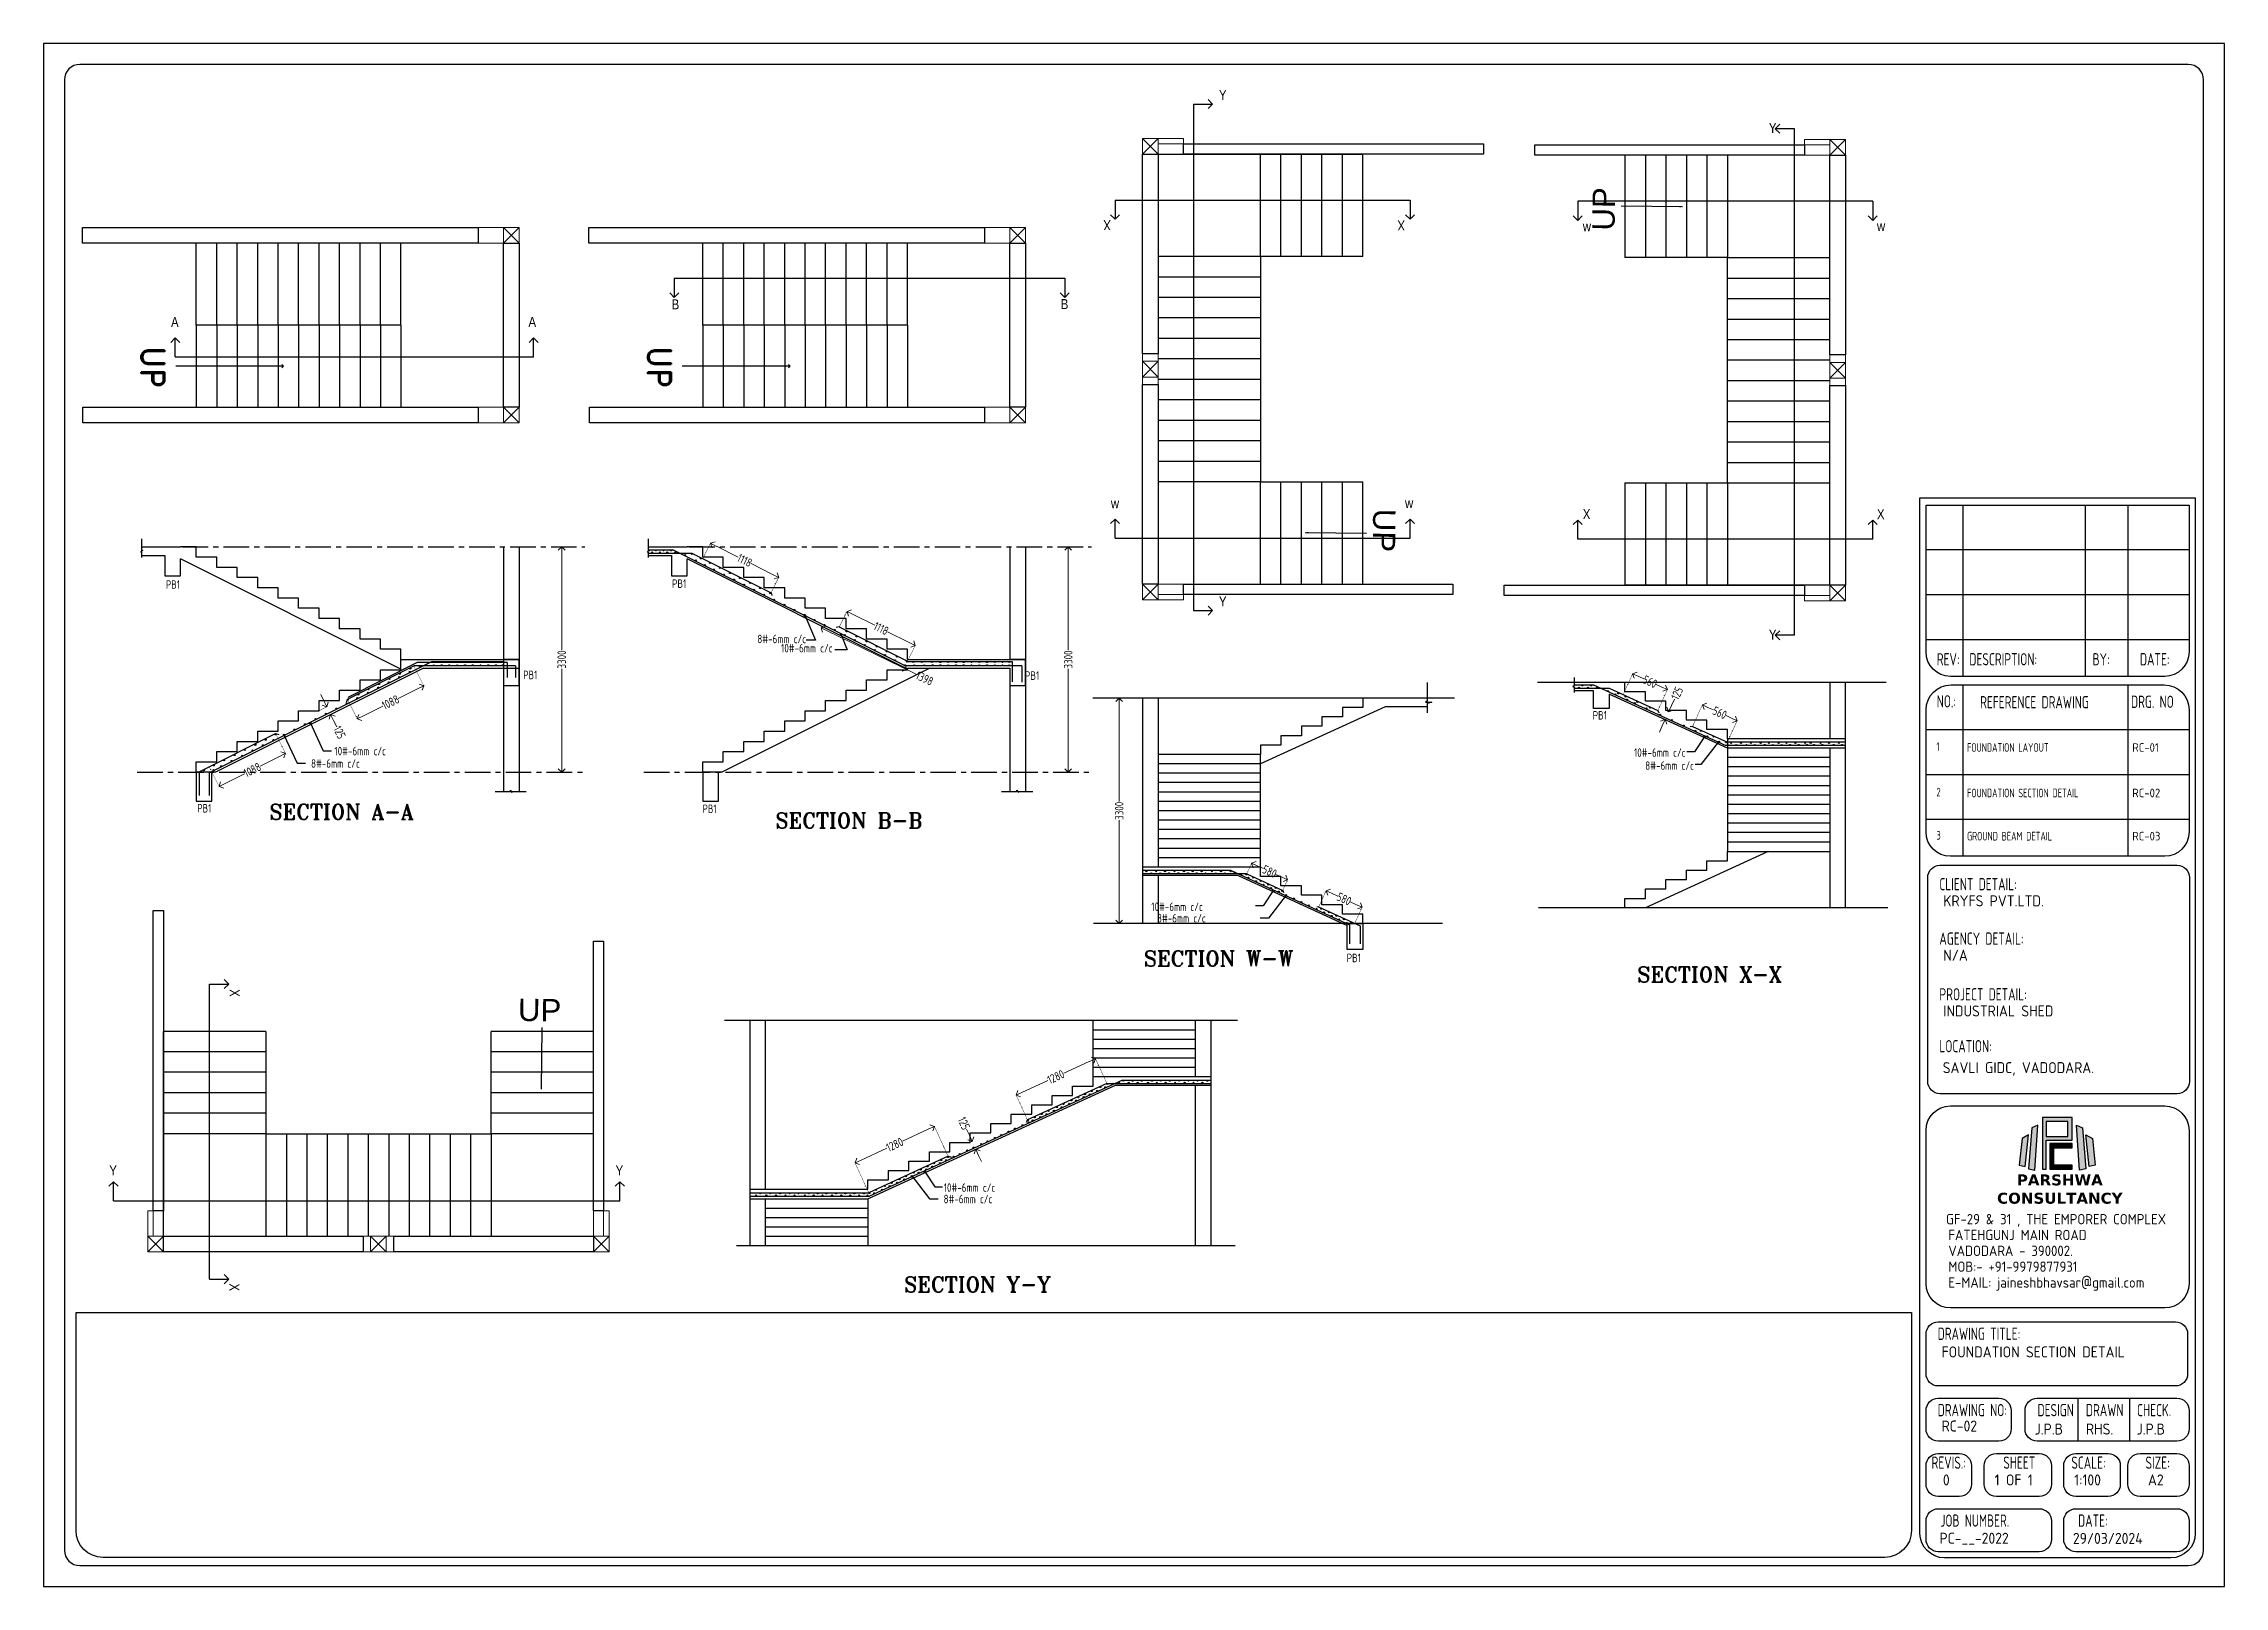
# Model space of a CAD drawing. Header units: inches. Extents: x -605 to 2991212, y -2872845 to 0.
# Drawn here: x 2668625 to 2796469, y -2154515 to -2064120 of the extents above; entities that cross this region are included whole.
import ezdxf

# ---------------------------------------------------------------- set-up
doc = ezdxf.new("R2010")
doc.units = ezdxf.units.IN
doc.header["$LTSCALE"] = 600
doc.header["$MEASUREMENT"] = 0
doc.linetypes.add('CENTERX2', pattern=[4, 2.5, -0.5, 0.5, -0.5])
doc.linetypes.add('DOT2', pattern=[0.125, 0, -0.125])
for name, color, linetype in [('05 RG_TXT', 7, 'Continuous'), ('NOITHAT', 21, 'Continuous'), ('RC BEAM', 130, 'Continuous'), ('SnT-DIMENSION', 7, 'Continuous'), ('SnT-DIMS2', 7, 'Continuous')]:
    doc.layers.add(name, color=color, linetype=linetype)
for name, color, linetype, lineweight in [('PV_MASONRY', 10, 'Continuous', 0), ('rDIMension', 1, 'Continuous', 18), ('rRCC 1', 3, 'Continuous', 25), ('rRCC 2', 40, 'Continuous', 15), ('rREINF 1', 1, 'Continuous', 25), ('rREINF 2', 4, 'Continuous', 25), ('rSHEET', 2, 'Continuous', 30), ('TAG', 132, 'Continuous', 0), ('TEXT 1', 1, 'Continuous', 0)]:
    doc.layers.add(name, color=color, linetype=linetype, lineweight=lineweight)
doc.styles.add('DIM', font='geniso.shx', dxfattribs={"width": 0.85})
doc.styles.add('MtXpl_Arial_Narrow_1', font='ARIALN.TTF')
doc.styles.add('RG', font='arial.ttf')
doc.styles.add('ROMAND', font='romand.shx')
doc.styles.add('ROMANS', font='arial.ttf')
doc.styles.add('SANDY', font='romant.shx')
doc.styles.get("Standard").update_dxf_attribs({"font": 'arial.ttf'})
doc.styles.add('TEXT3', font='geniso.shx')
doc.styles.add('TEXT3 0.75NA', font='geniso.shx', dxfattribs={"width": 0.75})
doc.dimstyles.new('SnT', dxfattribs={"dimtxt": 2.5, "dimasz": 1, "dimexe": 1, "dimexo": 1, "dimgap": 1, "dimtad": 1, "dimdec": 0, "dimzin": 0, "dimdsep": 46, "dimtxsty": 'ROMANS', "dimblk": 'L1', "dimcen": 1, "dimclrd": 1, "dimclre": 1, "dimadec": 0, "dimazin": 0, "dimtfac": 1, "dimtdec": 0, "dimtmove": 0, "dimatfit": 3, "dimldrblk": 'LL1', "dimfxl": 1, "dimtolj": 1, "dimtzin": 0, "dimarcsym": 0})
doc.dimstyles.new('ST-100', dxfattribs={"dimscale": 100, "dimtxt": 2.5, "dimasz": 2, "dimexe": 0.18, "dimexo": 0.0625, "dimgap": 0.2, "dimtad": 0, "dimdec": 0, "dimzin": 0, "dimdsep": 46, "dimtxsty": 'DIM', "dimblk": 'OPEN90', "dimcen": 0.09, "dimclrd": 256, "dimclrt": 7, "dimadec": 0, "dimazin": 0, "dimtfac": 1, "dimtdec": 0, "dimtofl": 0, "dimtmove": 0, "dimatfit": 3, "dimldrblk": 'OPEN90', "dimfxl": 1, "dimtolj": 1, "dimtzin": 0, "dimlwd": -1, "dimarcsym": 0})
doc.dimstyles.new('ST-150', dxfattribs={"dimscale": 75, "dimtxt": 3, "dimasz": 2, "dimexe": 0.18, "dimexo": 0.0625, "dimgap": 0.2, "dimtad": 0, "dimdec": 0, "dimlfac": 2, "dimzin": 0, "dimdsep": 46, "dimtxsty": 'DIM', "dimblk": 'OPEN90', "dimcen": 0.09, "dimclrd": 256, "dimclrt": 7, "dimadec": 0, "dimazin": 0, "dimtfac": 1, "dimtdec": 0, "dimtofl": 0, "dimtmove": 0, "dimatfit": 3, "dimldrblk": 'OPEN90', "dimfxl": 1, "dimtolj": 1, "dimtzin": 0, "dimlwd": -1, "dimarcsym": 0})
doc.dimstyles.new('ST-25', dxfattribs={"dimscale": 100, "dimtxt": 2.5, "dimasz": 2, "dimexe": 0.18, "dimexo": 0.0625, "dimgap": 0.2, "dimtad": 0, "dimdec": 0, "dimlfac": 0.25, "dimzin": 0, "dimdsep": 46, "dimtxsty": 'DIM', "dimblk": 'OPEN90', "dimcen": 0.09, "dimclrd": 256, "dimclrt": 7, "dimadec": 0, "dimazin": 0, "dimtfac": 1, "dimtdec": 0, "dimtofl": 0, "dimtmove": 0, "dimatfit": 3, "dimldrblk": 'OPEN90', "dimfxl": 1, "dimtolj": 1, "dimtzin": 0, "dimlwd": -1, "dimarcsym": 0})

msp = doc.modelspace()

# ---------------------------------------------------------------- texts
at = {"layer": '05 RG_TXT', "char_height": 1308.1, "width": 4167.839, "attachment_point": 5, "style": 'RG'}
for insert, rotation in [((2760089.7, -2073805.3), 89.373019), ((2747202.3, -2092644.6), 269.373019), ((2697704.6, -2120754.6), 359.373019)]:
    msp.add_mtext('UP', dxfattribs=dict(at, insert=insert, rotation=rotation))
at = {"layer": 'rRCC 1', "color": 7, "char_height": 500, "style": 'DIM'}
for s, insert, attachment_point in [('\\A1;PB1', (2676621.1, -2095814.8), 6), ('\\A1;PB1', (2706299.2, -2095763.4), 6), ('\\A1;8#-6mm c/c', (2713322.6, -2099003.8), 6), ('\\A1;10#-6mm c/c', (2714877.9, -2099541.2), 6), ('\\A1;PB1', (2697569.6, -2101109), 6), ('\\A1;PB1', (2726990.2, -2101148.2), 6), ('\\A1;PB1', (2760271.1, -2103476), 6), ('\\A1;10#-6mm c/c', (2688692.8, -2105571.2), 6), ('\\A1;10#-6mm c/c', (2761859.5, -2105659.9), 4), ('\\A1;8#-6mm c/c', (2687160.4, -2106298), 6), ('\\A1;8#-6mm c/c', (2762519.2, -2106422.1), 4), ('\\A1;PB1', (2678461, -2108923), 6), ('\\A1;PB1', (2708080.3, -2108953.1), 6), ('\\A1;10#-6mm c/c', (2736581.4, -2114694.1), 6), ('\\A1;8#-6mm c/c', (2736752.4, -2115366), 6), ('\\A1;PB1', (2745848.5, -2117693.4), 6), ('\\A1;10#-6mm c/c', (2724413.2, -2131148.4), 6), ('\\A1;8#-6mm c/c', (2724242.1, -2131820.3), 6)]:
    msp.add_mtext(s, dxfattribs=dict(at, insert=insert, attachment_point=attachment_point))
at = {"layer": 'rSHEET', "style": 'TEXT3 0.75NA', "width": 0.75}
for s, height, p in [('REV:', 717.4, (2779607.6, -2100550.5)), ('DESCRIPTION:', 717.397, (2781520, -2100550.5)), ('BY:', 717.4, (2788743.9, -2100550.5)), ('DATE:', 717.4, (2791519.1, -2100550.5)), ('NO.:', 717.4, (2779607.6, -2103015.4)), ('REFERENCE DRAWING', 717.397, (2782147.8, -2103067.7)), ('DRG. NO', 717.4, (2790995.9, -2103041.4)), ('1', 507.3, (2779593.5, -2105564.5)), ('FOUNDATION LAYOUT', 507.251, (2781385.2, -2105616)), ('3', 507.3, (2779593.5, -2110760.8)), ('GROUND BEAM DETAIL', 507.251, (2781385.2, -2110812.2)), ('CLIENT DETAIL:', 717.397, (2779760, -2113729.2)), ('AGENCY DETAIL:', 717.397, (2779760, -2116918.2)), ('PROJECT DETAIL:', 717.397, (2779760, -2120182.2)), ('LOCATION:', 717.4, (2779760, -2123221.2)), ('DRAWING TITLE:', 717.397, (2779659.8, -2140072.3)), ('DRAWING NO:', 717.397, (2779659.8, -2144546.8)), ('DESIGN', 717.4, (2785514.8, -2144546.8)), ('DRAWN', 717.4, (2788349.9, -2144546.8)), ('CHECK.', 717.4, (2791349.6, -2144546.8)), ('REVIS.:', 717.4, (2779300.4, -2147625.7)), ('SHEET', 717.4, (2783506.3, -2147625.7)), ('SCALE:', 717.4, (2787497.3, -2147625.7)), ('SIZE:', 717.4, (2791846.1, -2147625.7)), ('JOB NUMBER.', 717.397, (2779821.9, -2151020.2)), ('DATE:', 717.4, (2787892.6, -2151020.2))]:
    msp.add_text(s, height=height, dxfattribs=at).set_placement(p)
at = {"layer": 'rSHEET'}
for s, height, style, p in [('RC-01', 507.25, 'TEXT3 0.75NA', (2791070, -2105616)), ('RC-03', 507.25, 'TEXT3 0.75NA', (2791070, -2110812.2)), ('KRYFS PVT.LTD.', 645.657, 'TEXT3', (2779988.6, -2114670.5)), ('N/A', 645.66, 'TEXT3', (2779988.6, -2117859.5)), ('INDUSTRIAL SHED', 645.657, 'TEXT3', (2779988.6, -2121123.6)), ('SAVLI GIDC, VADODARA.', 645.657, 'TEXT3', (2779957.5, -2124444.4)), ('FOUNDATION SECTION DETAIL', 645.657, 'TEXT3', (2779888.3, -2141102.2)), ('RC-02', 645.66, 'TEXT3', (2779888.3, -2145442.5)), ('J.P.B', 645.66, 'TEXT3', (2785348.7, -2145620.1)), ('RHS.', 645.66, 'TEXT3', (2788349.4, -2145620.1)), ('J.P.B', 645.66, 'TEXT3', (2791327, -2145620.1)), ('0', 645.7, 'TEXT3', (2779966.4, -2148601.8)), ('1 OF 1', 645.66, 'TEXT3', (2783001.2, -2148601.8)), ('1:100', 645.66, 'TEXT3', (2787668.8, -2148601.8)), ('A2', 645.66, 'TEXT3', (2791990.9, -2148601.8)), ('PC-__-2022', 645.66, 'TEXT3', (2779767.3, -2152018.4)), ('29/03/2024', 645.66, 'TEXT3', (2787587.6, -2152027.2))]:
    msp.add_text(s, height=height, dxfattribs=dict(at, style=style)).set_placement(p)
at = {"layer": 'rSHEET', "color": 1, "style": 'TEXT3 0.75NA', "width": 0.75}
for s, height, p in [('2', 507.3, (2779593.5, -2108229.9)), ('FOUNDATION SECTION DETAIL', 507.251, (2781385.2, -2108281.3))]:
    msp.add_text(s, height=height, dxfattribs=at).set_placement(p)
at = {"layer": 'rSHEET', "color": 1, "style": 'TEXT3 0.75NA'}
msp.add_text('RC-02', height=507.25, dxfattribs=at).set_placement((2791070, -2108281.3))
at = {"layer": 'rSHEET', "lineweight": 13, "style": 'TEXT3'}
for s, p in [('GF-29 & 31 , THE EMPORER COMPLEX', (2780149.2, -2133301.7)), ('FATEHGUNJ MAIN ROAD', (2780288.3, -2134229.5)), ('VADODARA - 390002.', (2780288.3, -2135157.3)), ('MOB:- +91-9979877931', (2780288.3, -2136085.1)), ('E-MAIL: jaineshbhavsar@gmail.com', (2780288.3, -2137012.9))]:
    msp.add_text(s, height=604.449, dxfattribs=at).set_placement(p)
at = {"layer": 'SnT-DIMENSION', "linetype": 'ByBlock', "char_height": 1364.61, "width": 30468.908, "attachment_point": 1, "rotation": 270, "style": 'ROMAND'}
for insert in [(2675712.6, -2081852.7), (2705406.1, -2081852.7)]:
    msp.add_mtext('\\A1;UP', dxfattribs=dict(at, insert=insert))
at = {"layer": 'TAG', "style": 'SANDY'}
for s, p in [('SECTION A-A', (2681861.1, -2109578.5)), ('SECTION B-B', (2711526.1, -2110089.6)), ('SECTION W-W', (2733125.9, -2118176.1)), ('SECTION X-X', (2762054.8, -2119108.9)), ('SECTION Y-Y', (2719072.4, -2137272.4))]:
    msp.add_text(s, height=893.934, dxfattribs=at).set_placement(p)
at = {"layer": 'TEXT 1', "style": 'MtXpl_Arial_Narrow_1'}
for s, p in [('Y', (2737526.6, -2067415)), ('Y', (2769765.5, -2069355)), ('w', (2758857.2, -2075115)), ('w', (2776100.7, -2075105.3)), ('B', (2705441.3, -2079686.5)), ('B', (2728253.4, -2079672.2)), ('A', (2676093.9, -2080725.3)), ('A', (2697048.5, -2080715.7)), ('w', (2731191.4, -2091344.6)), ('w', (2748434.9, -2091335)), ('X', (2758857.2, -2091978.5)), ('X', (2776100.7, -2091988.2)), ('Y', (2737526.6, -2097094.9)), ('Y', (2769765.5, -2099035)), ('Y', (2672475, -2130430.3)), ('Y', (2702154.9, -2130430.3))]:
    msp.add_text(s, height=583.2, dxfattribs=at).set_placement(p)
for rotation, p in [(180, (2731191.4, -2074461.8)), (180, (2748434.9, -2074471.5)), (270, (2679531.4, -2119522)), (270, (2679521.8, -2136765.5))]:
    msp.add_text('X', height=583.2, rotation=rotation, dxfattribs=at).set_placement(p)

# ---------------------------------------------------------------- blocks, each defined once
blk = doc.blocks.new('_Open90')
at = {"color": 0, "linetype": 'ByBlock', "lineweight": -2}
for p, q in [((0, 0), (-1, 0)), ((-0.5, 0.5), (0, 0)), ((0, 0), (-0.5, -0.5))]:
    blk.add_line(p, q, dxfattribs=at)
blk = doc.blocks.new('*D159')
at = {"layer": 'Defpoints', "color": 0, "linetype": 'ByBlock', "ltscale": 0.1, "transparency": 16777216}
for p in [(2699055, -2093606), (2698997, -2106806), (2699055, -2106806)]:
    blk.add_point(p, dxfattribs=at)
at = {"layer": 'rDIMension', "color": 0, "linetype": 'DOT2', "lineweight": -2, "ltscale": 0.1, "transparency": 16777216}
for p, q in [((2699049, -2093606), (2698979, -2093606)), ((2699049, -2106806), (2698979, -2106806))]:
    blk.add_line(p, q, dxfattribs=at)
at = {"layer": 'rDIMension', "linetype": 'ByBlock', "ltscale": 0.1, "transparency": 16777216}
for p, q in [((2698997, -2094006), (2698997, -2099654)), ((2698997, -2106406), (2698997, -2100757))]:
    blk.add_line(p, q, dxfattribs=at)
at = {"layer": 'rDIMension', "linetype": 'ByBlock', "ltscale": 0.1, "transparency": 16777216, "xscale": 400, "yscale": 400, "zscale": 400}
for p, rotation in [((2698997, -2093606), 90), ((2698997, -2106806), 270)]:
    blk.add_blockref('_Open90', p, dxfattribs=dict(at, rotation=rotation))
at = {"layer": 'rDIMension', "color": 7, "linetype": 'ByBlock', "ltscale": 0.1, "transparency": 16777216, "insert": (2698997, -2100206), "char_height": 500, "attachment_point": 5, "rotation": 90, "style": 'DIM'}
blk.add_mtext('\\A1;3300', dxfattribs=at)
blk = doc.blocks.new('*D160')
at = {"layer": 'Defpoints', "color": 0, "linetype": 'ByBlock', "ltscale": 0.1, "transparency": 16777216}
for p in [(2684775, -2103206), (2684999, -2103653), (2685449, -2103428)]:
    blk.add_point(p, dxfattribs=at)
at = {"layer": 'rDIMension', "color": 0, "linetype": 'DOT2', "lineweight": -2, "ltscale": 0.1, "transparency": 16777216}
for p, q in [((2684781, -2103203), (2685242, -2102972)), ((2685004, -2103650), (2685465, -2103420))]:
    blk.add_line(p, q, dxfattribs=at)
at = {"layer": 'rDIMension', "linetype": 'ByBlock', "ltscale": 0.1, "transparency": 16777216}
for p, q in [((2685047, -2102623), (2684868, -2102265)), ((2685628, -2103786), (2685807, -2104143))]:
    blk.add_line(p, q, dxfattribs=at)
at = {"layer": 'rDIMension', "linetype": 'ByBlock', "ltscale": 0.1, "transparency": 16777216, "xscale": 400, "yscale": 400, "zscale": 400}
for p, rotation in [((2685225, -2102981), 296.5650511768871), ((2685449, -2103428), 116.5650511768871)]:
    blk.add_blockref('_Open90', p, dxfattribs=dict(at, rotation=rotation))
at = {"layer": 'rDIMension', "color": 7, "linetype": 'ByBlock', "ltscale": 0.1, "transparency": 16777216, "insert": (2685972, -2104473), "char_height": 500, "attachment_point": 5, "rotation": 296.56505, "style": 'DIM'}
blk.add_mtext('\\A1;125', dxfattribs=at)
blk = doc.blocks.new('*D161')
at = {"layer": 'Defpoints', "color": 0, "linetype": 'ByBlock', "ltscale": 0.1, "transparency": 16777216}
for p in [(2690328, -2100586), (2690906, -2101743), (2686436, -2102532)]:
    blk.add_point(p, dxfattribs=at)
at = {"layer": 'rDIMension', "color": 0, "linetype": 'DOT2', "lineweight": -2, "ltscale": 0.1, "transparency": 16777216}
for p, q in [((2690331, -2100591), (2690914, -2101759)), ((2686439, -2102537), (2687023, -2103705))]:
    blk.add_line(p, q, dxfattribs=at)
at = {"layer": 'rDIMension', "linetype": 'ByBlock', "ltscale": 0.1, "transparency": 16777216}
for p, q in [((2687372, -2103510), (2688505, -2102943)), ((2690549, -2101921), (2689415, -2102488))]:
    blk.add_line(p, q, dxfattribs=at)
at = {"layer": 'rDIMension', "linetype": 'ByBlock', "ltscale": 0.1, "transparency": 16777216, "xscale": 400, "yscale": 400, "zscale": 400}
for p, rotation in [((2690906, -2101743), 26.56505117708896), ((2687015, -2103689), 206.565051177089)]:
    blk.add_blockref('_Open90', p, dxfattribs=dict(at, rotation=rotation))
at = {"layer": 'rDIMension', "color": 7, "linetype": 'ByBlock', "ltscale": 0.1, "transparency": 16777216, "insert": (2688960, -2102716), "char_height": 500, "attachment_point": 5, "rotation": 26.56505, "style": 'DIM'}
blk.add_mtext('\\A1;1088', dxfattribs=at)
blk = doc.blocks.new('L1')
at = {"color": 1}
blk.add_line((0, -1), (0, 1), dxfattribs=at)
blk.add_solid([(-2, 0.3), (-2, -0.3), (0, 0)], dxfattribs=at)
blk = doc.blocks.new('LL1')
at = {"color": 1}
blk.add_solid([(-2, 0.3), (-2, -0.3), (0, 0)], dxfattribs=at)
blk = doc.blocks.new('*D162')
at = {"layer": 'Defpoints', "color": 0, "linetype": 'ByBlock', "ltscale": 0.1, "transparency": 16777216}
for p in [(2733042, -2102472), (2731502, -2115672), (2731678, -2115672)]:
    blk.add_point(p, dxfattribs=at)
at = {"layer": 'rDIMension', "color": 0, "linetype": 'DOT2', "lineweight": -2, "ltscale": 0.1, "transparency": 16777216}
for p, q in [((2733036, -2102472), (2731660, -2102472)), ((2731508, -2115672), (2731696, -2115672))]:
    blk.add_line(p, q, dxfattribs=at)
at = {"layer": 'rDIMension', "linetype": 'ByBlock', "ltscale": 0.1, "transparency": 16777216}
for p, q in [((2731678, -2102872), (2731678, -2108521)), ((2731678, -2115272), (2731678, -2109623))]:
    blk.add_line(p, q, dxfattribs=at)
at = {"layer": 'rDIMension', "linetype": 'ByBlock', "ltscale": 0.1, "transparency": 16777216, "xscale": 400, "yscale": 400, "zscale": 400}
for p, rotation in [((2731678, -2102472), 90), ((2731678, -2115672), 270)]:
    blk.add_blockref('_Open90', p, dxfattribs=dict(at, rotation=rotation))
at = {"layer": 'rDIMension', "color": 7, "linetype": 'ByBlock', "ltscale": 0.1, "transparency": 16777216, "insert": (2731678, -2109072), "char_height": 500, "attachment_point": 5, "rotation": 90, "style": 'DIM'}
blk.add_mtext('\\A1;3300', dxfattribs=at)
blk = doc.blocks.new('*D163')
at = {"layer": 'Defpoints', "color": 0, "linetype": 'ByBlock', "ltscale": 0.1, "transparency": 16777216}
for p in [(2682226, -2104547), (2678334, -2106493), (2678912, -2107650)]:
    blk.add_point(p, dxfattribs=at)
at = {"layer": 'rDIMension', "color": 0, "linetype": 'DOT2', "lineweight": -2, "ltscale": 0.1, "transparency": 16777216}
for p, q in [((2682229, -2104553), (2682812, -2105720)), ((2678337, -2106499), (2678920, -2107666))]:
    blk.add_line(p, q, dxfattribs=at)
at = {"layer": 'rDIMension', "linetype": 'ByBlock', "ltscale": 0.1, "transparency": 16777216}
for p, q in [((2682446, -2105883), (2681313, -2106450)), ((2679270, -2107471), (2680403, -2106905))]:
    blk.add_line(p, q, dxfattribs=at)
at = {"layer": 'rDIMension', "linetype": 'ByBlock', "ltscale": 0.1, "transparency": 16777216, "xscale": 400, "yscale": 400, "zscale": 400}
for p, rotation in [((2682804, -2105704), 26.56505117704509), ((2678912, -2107650), 206.565051177045)]:
    blk.add_blockref('_Open90', p, dxfattribs=dict(at, rotation=rotation))
at = {"layer": 'rDIMension', "color": 7, "linetype": 'ByBlock', "ltscale": 0.1, "transparency": 16777216, "insert": (2680858, -2106677), "char_height": 500, "attachment_point": 5, "rotation": 26.56505, "style": 'DIM'}
blk.add_mtext('\\A1;1088', dxfattribs=at)
blk = doc.blocks.new('*D164')
at = {"layer": 'Defpoints', "color": 0, "linetype": 'ByBlock', "ltscale": 0.1, "transparency": 16777216}
for p in [(2743808, -2113756), (2743373, -2114705), (2745482, -2115672)]:
    blk.add_point(p, dxfattribs=at)
at = {"layer": 'rDIMension', "color": 0, "linetype": 'DOT2', "lineweight": -2, "ltscale": 0.1, "transparency": 16777216}
for p, q in [((2743375, -2114700), (2743815, -2113740)), ((2745484, -2115666), (2745924, -2114706))]:
    blk.add_line(p, q, dxfattribs=at)
at = {"layer": 'rDIMension', "linetype": 'ByBlock', "ltscale": 0.1, "transparency": 16777216}
for p, q in [((2744171, -2113923), (2744496, -2114071)), ((2745553, -2114556), (2745228, -2114407))]:
    blk.add_line(p, q, dxfattribs=at)
at = {"layer": 'rDIMension', "linetype": 'ByBlock', "ltscale": 0.1, "transparency": 16777216, "xscale": 400, "yscale": 400, "zscale": 400}
for p, rotation in [((2743808, -2113756), 155.3764352138591), ((2745917, -2114723), 335.3764352138591)]:
    blk.add_blockref('_Open90', p, dxfattribs=dict(at, rotation=rotation))
at = {"layer": 'rDIMension', "color": 7, "linetype": 'ByBlock', "ltscale": 0.1, "transparency": 16777216, "insert": (2744862, -2114239), "char_height": 500, "attachment_point": 5, "rotation": 335.37644, "style": 'DIM'}
blk.add_mtext('\\A1;580', dxfattribs=at)
blk = doc.blocks.new('*D165')
at = {"layer": 'Defpoints', "color": 0, "linetype": 'ByBlock', "ltscale": 0.1, "transparency": 16777216}
for p in [(2739154, -2112772), (2739441, -2112146), (2741264, -2113739)]:
    blk.add_point(p, dxfattribs=at)
at = {"layer": 'rDIMension', "color": 0, "linetype": 'DOT2', "lineweight": -2, "ltscale": 0.1, "transparency": 16777216}
for p, q in [((2739157, -2112766), (2739449, -2112130)), ((2741266, -2113733), (2741558, -2113096))]:
    blk.add_line(p, q, dxfattribs=at)
at = {"layer": 'rDIMension', "linetype": 'ByBlock', "ltscale": 0.1, "transparency": 16777216}
for p, q in [((2739805, -2112313), (2740130, -2112461)), ((2741187, -2112946), (2740862, -2112797))]:
    blk.add_line(p, q, dxfattribs=at)
at = {"layer": 'rDIMension', "linetype": 'ByBlock', "ltscale": 0.1, "transparency": 16777216, "xscale": 400, "yscale": 400, "zscale": 400}
for p, rotation in [((2739441, -2112146), 155.3764352138364), ((2741550, -2113113), 335.3764352138364)]:
    blk.add_blockref('_Open90', p, dxfattribs=dict(at, rotation=rotation))
at = {"layer": 'rDIMension', "color": 7, "linetype": 'ByBlock', "ltscale": 0.1, "transparency": 16777216, "insert": (2740496, -2112629), "char_height": 500, "attachment_point": 5, "rotation": 335.37644, "style": 'DIM'}
blk.add_mtext('\\A1;580', dxfattribs=at)
blk = doc.blocks.new('*D166')
at = {"layer": 'Defpoints', "color": 0, "linetype": 'ByBlock', "ltscale": 0.1, "transparency": 16777216}
for p in [(2722951, -2128499), (2723159, -2128953), (2723270, -2128902)]:
    blk.add_point(p, dxfattribs=at)
at = {"layer": 'rDIMension', "linetype": 'ByBlock', "ltscale": 0.1, "transparency": 16777216}
for p, q in [((2722895, -2128084), (2722729, -2127720)), ((2723437, -2129266), (2723604, -2129629))]:
    blk.add_line(p, q, dxfattribs=at)
at = {"layer": 'rDIMension', "color": 0, "linetype": 'DOT2', "lineweight": -2, "ltscale": 0.1, "transparency": 16777216}
for p, q in [((2722956, -2128496), (2723078, -2128440)), ((2723165, -2128951), (2723287, -2128894))]:
    blk.add_line(p, q, dxfattribs=at)
at = {"layer": 'rDIMension', "linetype": 'ByBlock', "ltscale": 0.1, "transparency": 16777216, "xscale": 400, "yscale": 400, "zscale": 400}
for p, rotation in [((2723062, -2128447), 294.6235647861313), ((2723270, -2128902), 114.6235647861312)]:
    blk.add_blockref('_Open90', p, dxfattribs=dict(at, rotation=rotation))
at = {"layer": 'rDIMension', "color": 7, "linetype": 'ByBlock', "ltscale": 0.1, "transparency": 16777216, "insert": (2722575, -2127385), "char_height": 500, "attachment_point": 5, "rotation": 294.62356, "style": 'DIM'}
blk.add_mtext('\\A1;125', dxfattribs=at)
blk = doc.blocks.new('*D167')
at = {"layer": 'Defpoints', "color": 0, "linetype": 'ByBlock', "ltscale": 0.1, "transparency": 16777216}
for p in [(2720847, -2127567), (2721649, -2129315), (2716994, -2131449)]:
    blk.add_point(p, dxfattribs=at)
at = {"layer": 'rDIMension', "linetype": 'ByBlock', "ltscale": 0.1, "transparency": 16777216}
for p, q in [((2720484, -2127733), (2718983, -2128421)), ((2716556, -2129533), (2718057, -2128845))]:
    blk.add_line(p, q, dxfattribs=at)
at = {"layer": 'rDIMension', "color": 0, "linetype": 'DOT2', "lineweight": -2, "ltscale": 0.1, "transparency": 16777216}
for p, q in [((2721646, -2129310), (2720840, -2127550)), ((2716992, -2131443), (2716185, -2129684))]:
    blk.add_line(p, q, dxfattribs=at)
at = {"layer": 'rDIMension', "linetype": 'ByBlock', "ltscale": 0.1, "transparency": 16777216, "xscale": 400, "yscale": 400, "zscale": 400}
for p, rotation in [((2720847, -2127567), 24.62356478615336), ((2716193, -2129700), 204.6235647861534)]:
    blk.add_blockref('_Open90', p, dxfattribs=dict(at, rotation=rotation))
at = {"layer": 'rDIMension', "color": 7, "linetype": 'ByBlock', "ltscale": 0.1, "transparency": 16777216, "insert": (2718520, -2128633), "char_height": 500, "attachment_point": 5, "rotation": 24.62356, "style": 'DIM'}
blk.add_mtext('\\A1;1280', dxfattribs=at)
blk = doc.blocks.new('*D168')
at = {"layer": 'Defpoints', "color": 0, "linetype": 'ByBlock', "ltscale": 0.1, "transparency": 16777216}
for p in [(2730292, -2123596), (2730958, -2125049), (2726303, -2127182)]:
    blk.add_point(p, dxfattribs=at)
at = {"layer": 'rDIMension', "linetype": 'ByBlock', "ltscale": 0.1, "transparency": 16777216}
for p, q in [((2729928, -2123763), (2728427, -2124451)), ((2726001, -2125563), (2727502, -2124875))]:
    blk.add_line(p, q, dxfattribs=at)
at = {"layer": 'rDIMension', "color": 0, "linetype": 'DOT2', "lineweight": -2, "ltscale": 0.1, "transparency": 16777216}
for p, q in [((2730955, -2125043), (2730285, -2123580)), ((2726301, -2127176), (2725630, -2125713))]:
    blk.add_line(p, q, dxfattribs=at)
at = {"layer": 'rDIMension', "linetype": 'ByBlock', "ltscale": 0.1, "transparency": 16777216, "xscale": 400, "yscale": 400, "zscale": 400}
for p, rotation in [((2730292, -2123596), 24.6235647861723), ((2725637, -2125729), 204.6235647861724)]:
    blk.add_blockref('_Open90', p, dxfattribs=dict(at, rotation=rotation))
at = {"layer": 'rDIMension', "color": 7, "linetype": 'ByBlock', "ltscale": 0.1, "transparency": 16777216, "insert": (2727965, -2124663), "char_height": 500, "attachment_point": 5, "rotation": 24.62356, "style": 'DIM'}
blk.add_mtext('\\A1;1280', dxfattribs=at)
blk = doc.blocks.new('*D169')
at = {"layer": 'Defpoints', "color": 0, "linetype": 'ByBlock', "ltscale": 0.1, "transparency": 16777216}
for p in [(2765293, -2104124), (2767904, -2103792), (2767330, -2105052)]:
    blk.add_point(p, dxfattribs=at)
at = {"layer": 'rDIMension', "color": 0, "linetype": 'DOT2', "lineweight": -2, "ltscale": 0.1, "transparency": 16777216}
for p, q in [((2765296, -2104118), (2765874, -2102848)), ((2767333, -2105046), (2767911, -2103776))]:
    blk.add_line(p, q, dxfattribs=at)
at = {"layer": 'rDIMension', "linetype": 'ByBlock', "ltscale": 0.1, "transparency": 16777216}
for p, q in [((2766231, -2103030), (2766519, -2103162)), ((2767540, -2103627), (2767252, -2103495))]:
    blk.add_line(p, q, dxfattribs=at)
at = {"layer": 'rDIMension', "linetype": 'ByBlock', "ltscale": 0.1, "transparency": 16777216, "xscale": 400, "yscale": 400, "zscale": 400}
for p, rotation in [((2765867, -2102865), 155.5134755160291), ((2767904, -2103792), 335.5134755160291)]:
    blk.add_blockref('_Open90', p, dxfattribs=dict(at, rotation=rotation))
at = {"layer": 'rDIMension', "color": 7, "linetype": 'ByBlock', "ltscale": 0.1, "transparency": 16777216, "insert": (2766885, -2103328), "char_height": 500, "attachment_point": 5, "rotation": 335.51348, "style": 'DIM'}
blk.add_mtext('\\A1;560', dxfattribs=at)
blk = doc.blocks.new('*D170')
at = {"layer": 'Defpoints', "color": 0, "linetype": 'ByBlock', "ltscale": 0.1, "transparency": 16777216}
for p in [(2761776, -2101044), (2761219, -2102268), (2763256, -2103196)]:
    blk.add_point(p, dxfattribs=at)
at = {"layer": 'rDIMension', "color": 0, "linetype": 'DOT2', "lineweight": -2, "ltscale": 0.1, "transparency": 16777216}
for p, q in [((2761221, -2102263), (2761784, -2101028)), ((2763259, -2103190), (2763821, -2101956))]:
    blk.add_line(p, q, dxfattribs=at)
at = {"layer": 'rDIMension', "linetype": 'ByBlock', "ltscale": 0.1, "transparency": 16777216}
for p, q in [((2762140, -2101210), (2762428, -2101342)), ((2763449, -2101807), (2763161, -2101675))]:
    blk.add_line(p, q, dxfattribs=at)
at = {"layer": 'rDIMension', "linetype": 'ByBlock', "ltscale": 0.1, "transparency": 16777216, "xscale": 400, "yscale": 400, "zscale": 400}
for p, rotation in [((2761776, -2101044), 155.5134755161158), ((2763813, -2101972), 335.5134755161159)]:
    blk.add_blockref('_Open90', p, dxfattribs=dict(at, rotation=rotation))
at = {"layer": 'rDIMension', "color": 7, "linetype": 'ByBlock', "ltscale": 0.1, "transparency": 16777216, "insert": (2762795, -2101508), "char_height": 500, "attachment_point": 5, "rotation": 335.51348, "style": 'DIM'}
blk.add_mtext('\\A1;560', dxfattribs=at)
blk = doc.blocks.new('*D171')
at = {"layer": 'Defpoints', "color": 0, "linetype": 'ByBlock', "ltscale": 0.1, "transparency": 16777216}
for p in [(2763522, -2103656), (2763677, -2103727), (2763730, -2103202)]:
    blk.add_point(p, dxfattribs=at)
at = {"layer": 'rDIMension', "linetype": 'ByBlock', "ltscale": 0.1, "transparency": 16777216}
for p, q in [((2764052, -2102909), (2764230, -2102521)), ((2763511, -2104091), (2763344, -2104455))]:
    blk.add_line(p, q, dxfattribs=at)
at = {"layer": 'rDIMension', "color": 0, "linetype": 'DOT2', "lineweight": -2, "ltscale": 0.1, "transparency": 16777216}
for p, q in [((2763528, -2103659), (2763694, -2103735)), ((2763736, -2103204), (2763902, -2103280))]:
    blk.add_line(p, q, dxfattribs=at)
at = {"layer": 'rDIMension', "linetype": 'ByBlock', "ltscale": 0.1, "transparency": 16777216, "xscale": 400, "yscale": 400, "zscale": 400}
for p, rotation in [((2763886, -2103273), 245.3764352136909), ((2763677, -2103727), 65.37643521369085)]:
    blk.add_blockref('_Open90', p, dxfattribs=dict(at, rotation=rotation))
at = {"layer": 'rDIMension', "color": 7, "linetype": 'ByBlock', "ltscale": 0.1, "transparency": 16777216, "insert": (2764384, -2102185), "char_height": 500, "attachment_point": 5, "rotation": 65.37644, "style": 'DIM'}
blk.add_mtext('\\A1;125', dxfattribs=at)
blk = doc.blocks.new('Q')
at = {"linetype": 'Continuous', "ltscale": 0.5}
h = blk.add_hatch(color=152, dxfattribs=at)
h.dxf.hatch_style = 1
h.paths.add_polyline_path([(6.07, 15.37), (5.53, 10.52), (6.67, 10.29), (7.27, 16.02)])
h.paths.add_polyline_path([(18.9, 15.37), (19.44, 10.52), (18.3, 10.29), (17.7, 16.02)])
h = blk.add_hatch(color=10, dxfattribs=at)
h.dxf.hatch_style = 1
h.paths.add_polyline_path([(7.87, 17.31), (7.27, 9.83), (8.41, 9.62), (8.96, 17.82)])
h.paths.add_polyline_path([(17.1, 17.31), (17.7, 9.83), (16.56, 9.62), (16.01, 17.82)])
h = blk.add_hatch(color=152, dxfattribs=at)
h.dxf.hatch_style = 1
h.paths.add_polyline_path([(9.79, 19.18), (9.79, 9.76), (10.5, 9.76), (10.5, 15.05), (15.19, 15.05), (15.19, 19.18)])
h.paths.add_polyline_path([(10.5, 18.5), (10.5, 15.72), (14.45, 15.72), (14.45, 18.5)], flags=16)
h = blk.add_hatch(color=152, dxfattribs=at)
h.dxf.hatch_style = 1
h.paths.add_polyline_path([(11.15, 14.43), (11.15, 9.76), (15.19, 9.76), (15.19, 10.52), (11.87, 10.52), (11.87, 13.69), (15.19, 13.69), (15.19, 14.43)])
at = {"color": 152, "linetype": 'Continuous'}
for points in [[(6.07, 15.37), (5.53, 10.52), (6.67, 10.29), (7.27, 16.02), (6.07, 15.37)], [(9.79, 19.18), (9.79, 9.76), (10.5, 9.76), (10.5, 15.05), (15.19, 15.05), (15.19, 19.18), (9.79, 19.18)], [(10.5, 18.5), (10.5, 15.72), (14.45, 15.72), (14.45, 18.5), (10.5, 18.5)], [(18.9, 15.37), (19.44, 10.52), (18.3, 10.29), (17.7, 16.02), (18.9, 15.37)], [(11.15, 14.43), (11.15, 9.76), (15.19, 9.76), (15.19, 10.52), (11.87, 10.52), (11.87, 13.69), (15.19, 13.69), (15.19, 14.43), (11.15, 14.43)]]:
    blk.add_lwpolyline(points, dxfattribs=at)
at = {"color": 10, "linetype": 'Continuous'}
for points in [[(7.87, 17.31), (7.27, 9.83), (8.41, 9.62), (8.96, 17.82), (7.87, 17.31)], [(17.1, 17.31), (17.7, 9.83), (16.56, 9.62), (16.01, 17.82), (17.1, 17.31)]]:
    blk.add_lwpolyline(points, dxfattribs=at)
at = {"linetype": 'Continuous', "insert": (1.32, 8.82), "char_height": 2, "attachment_point": 1}
blk.add_mtext_dynamic_manual_height_columns('\\pxqc;{\\fVerdana|b1|i0|c0|p34;\\C152;PARSHWA\\PCONSULTANCY }', width=23.282, gutter_width=1, heights=[6.3], dxfattribs=at)
blk = doc.blocks.new('*D172')
at = {"layer": 'Defpoints', "color": 0, "linetype": 'ByBlock', "ltscale": 0.1, "transparency": 16777216}
for p in [(2728749, -2093606), (2728690, -2106806), (2728749, -2106806)]:
    blk.add_point(p, dxfattribs=at)
at = {"layer": 'rDIMension', "color": 0, "linetype": 'DOT2', "lineweight": -2, "ltscale": 0.1, "transparency": 16777216}
for p, q in [((2728742, -2093606), (2728672, -2093606)), ((2728742, -2106806), (2728672, -2106806))]:
    blk.add_line(p, q, dxfattribs=at)
at = {"layer": 'rDIMension', "linetype": 'ByBlock', "ltscale": 0.1, "transparency": 16777216}
for p, q in [((2728690, -2094006), (2728690, -2099654)), ((2728690, -2106406), (2728690, -2100757))]:
    blk.add_line(p, q, dxfattribs=at)
at = {"layer": 'rDIMension', "linetype": 'ByBlock', "ltscale": 0.1, "transparency": 16777216, "xscale": 400, "yscale": 400, "zscale": 400}
for p, rotation in [((2728690, -2093606), 90), ((2728690, -2106806), 270)]:
    blk.add_blockref('_Open90', p, dxfattribs=dict(at, rotation=rotation))
at = {"layer": 'rDIMension', "color": 7, "linetype": 'ByBlock', "ltscale": 0.1, "transparency": 16777216, "insert": (2728690, -2100206), "char_height": 500, "attachment_point": 5, "rotation": 90, "style": 'DIM'}
blk.add_mtext('\\A1;3300', dxfattribs=at)
blk = doc.blocks.new('*D173')
at = {"layer": 'Defpoints', "color": 0, "linetype": 'ByBlock', "ltscale": 0.1, "transparency": 16777216}
for p in [(2715268, -2098298), (2719268, -2100298), (2719723, -2099389)]:
    blk.add_point(p, dxfattribs=at)
at = {"layer": 'rDIMension', "color": 0, "linetype": 'DOT2', "lineweight": -2, "ltscale": 0.1, "transparency": 16777216}
for p, q in [((2715271, -2098292), (2715731, -2097373)), ((2719271, -2100292), (2719731, -2099373))]:
    blk.add_line(p, q, dxfattribs=at)
at = {"layer": 'rDIMension', "linetype": 'ByBlock', "ltscale": 0.1, "transparency": 16777216}
for p, q in [((2716081, -2097568), (2717344, -2098199)), ((2719365, -2099210), (2718102, -2098578))]:
    blk.add_line(p, q, dxfattribs=at)
at = {"layer": 'rDIMension', "linetype": 'ByBlock', "ltscale": 0.1, "transparency": 16777216, "xscale": 400, "yscale": 400, "zscale": 400}
for p, rotation in [((2715723, -2097389), 153.434948822922), ((2719723, -2099389), 333.434948822922)]:
    blk.add_blockref('_Open90', p, dxfattribs=dict(at, rotation=rotation))
at = {"layer": 'rDIMension', "color": 7, "linetype": 'ByBlock', "ltscale": 0.1, "transparency": 16777216, "insert": (2717723, -2098389), "char_height": 500, "attachment_point": 5, "rotation": 333.43495, "style": 'DIM'}
blk.add_mtext('\\A1;1118', dxfattribs=at)
blk = doc.blocks.new('*D174')
at = {"layer": 'Defpoints', "color": 0, "linetype": 'ByBlock', "ltscale": 0.1, "transparency": 16777216}
for p in [(2707268, -2094298), (2711269, -2096298), (2711720, -2095397)]:
    blk.add_point(p, dxfattribs=at)
at = {"layer": 'rDIMension', "color": 0, "linetype": 'DOT2', "lineweight": -2, "ltscale": 0.1, "transparency": 16777216}
for p, q in [((2707271, -2094292), (2707727, -2093380)), ((2711272, -2096293), (2711728, -2095381))]:
    blk.add_line(p, q, dxfattribs=at)
at = {"layer": 'rDIMension', "linetype": 'ByBlock', "ltscale": 0.1, "transparency": 16777216}
for p, q in [((2708077, -2093575), (2709340, -2094207)), ((2711362, -2095218), (2710099, -2094586))]:
    blk.add_line(p, q, dxfattribs=at)
at = {"layer": 'rDIMension', "linetype": 'ByBlock', "ltscale": 0.1, "transparency": 16777216, "xscale": 400, "yscale": 400, "zscale": 400}
for p, rotation in [((2707719, -2093397), 153.434948822922), ((2711720, -2095397), 333.434948822922)]:
    blk.add_blockref('_Open90', p, dxfattribs=dict(at, rotation=rotation))
at = {"layer": 'rDIMension', "color": 7, "linetype": 'ByBlock', "ltscale": 0.1, "transparency": 16777216, "insert": (2709720, -2094397), "char_height": 500, "attachment_point": 5, "rotation": 333.43495, "style": 'DIM'}
blk.add_mtext('\\A1;1118', dxfattribs=at)
blk = doc.blocks.new('*D175')
at = {"layer": 'Defpoints', "color": 0, "linetype": 'ByBlock', "ltscale": 0.1, "transparency": 16777216}
for p in [(2714199, -2098346), (2714245, -2098253), (2719268, -2100706)]:
    blk.add_point(p, dxfattribs=at)
at = {"layer": 'rDIMension', "color": 0, "linetype": 'DOT2', "lineweight": -2, "ltscale": 0.1, "transparency": 16777216}
for p, q in [((2714242, -2098259), (2714192, -2098362)), ((2719266, -2100711), (2719215, -2100815))]:
    blk.add_line(p, q, dxfattribs=at)
at = {"layer": 'rDIMension', "linetype": 'ByBlock', "ltscale": 0.1, "transparency": 16777216}
for p, q in [((2714559, -2098521), (2718864, -2100623)), ((2719223, -2100799), (2719815, -2101088))]:
    blk.add_line(p, q, dxfattribs=at)
at = {"layer": 'rDIMension', "linetype": 'ByBlock', "ltscale": 0.1, "transparency": 16777216, "xscale": 400, "yscale": 400, "zscale": 400}
for p, rotation in [((2714199, -2098346), 153.9759606951129), ((2719223, -2100799), 333.9759606951129)]:
    blk.add_blockref('_Open90', p, dxfattribs=dict(at, rotation=rotation))
at = {"layer": 'rDIMension', "color": 7, "linetype": 'ByBlock', "ltscale": 0.1, "transparency": 16777216, "insert": (2720273, -2101312), "char_height": 500, "attachment_point": 5, "rotation": 333.97596, "style": 'DIM'}
blk.add_mtext('\\A1;1398', dxfattribs=at)

# ---------------------------------------------------------------- dimensions: what is measured, and where the dimension line sits
at = {"layer": 'rDIMension', "color": 1, "linetype": 'ByBlock', "ltscale": 0.1}
for base, p1, p2, picture, middle in [((2698996.7, -2106805.8), (2699055.2, -2093605.8), (2699055.2, -2106805.8), '*D159', (2698996.7, -2100205.8)), ((2728690.2, -2106805.8), (2728748.7, -2093605.8), (2728748.7, -2106805.8), '*D172', (2728690.2, -2100205.8)), ((2731678.3, -2115672), (2733041.8, -2102472), (2731501.9, -2115672), '*D162', (2731678.3, -2109072))]:
    dim = msp.add_linear_dim(base=base, p1=p1, p2=p2, angle=90, dimstyle='ST-25', override={"dimtxt": 5, "dimasz": 4}, dxfattribs=at)
    dim.commit()
    dim.dimension.update_dxf_attribs({"geometry": picture, "text_midpoint": middle})
for p1, p2, distance, picture, middle in [((2707268.4, -2094297.9), (2711269.3, -2096298.3), 1007.7, '*D174', (2709719.5, -2094396.8)), ((2715268.4, -2098297.9), (2719268.4, -2100297.9), 1016.3, '*D173', (2717722.9, -2098388.9)), ((2686436.1, -2102531.7), (2690328, -2100585.8), -1293.4, '*D161', (2688960.4, -2102715.6)), ((2763256, -2103196), (2761218.9, -2102268.2), -1344.7, '*D170', (2762794.8, -2101508.4)), ((2765293.2, -2104123.8), (2767330.3, -2105051.6), 1383.7, '*D169', (2766885.3, -2103328.5)), ((2682225.8, -2104547.4), (2678333.9, -2106493.4), 1293.4, '*D163', (2680858.3, -2106677.2)), ((2741263.6, -2113738.6), (2739154.5, -2112772), -688.7, '*D165', (2740496, -2112629.3)), ((2745481.7, -2115672), (2743372.6, -2114705.3), -1044.4, '*D164', (2744862.3, -2114239.2)), ((2726303.3, -2127181.9), (2730957.8, -2125048.6), 1598, '*D168', (2727964.8, -2124662.6)), ((2716994.2, -2131448.6), (2721648.7, -2129315.2), 1923.5, '*D167', (2718520, -2128633.3))]:
    dim = msp.add_aligned_dim(p1=p1, p2=p2, distance=distance, dimstyle='ST-25', override={"dimtxt": 5, "dimasz": 4}, dxfattribs=at)
    dim.commit()
    dim.dimension.update_dxf_attribs({"geometry": picture, "text_midpoint": middle})
for base, p1, p2, angle, picture, middle in [((2714199.4, -2098345.9), (2719268.4, -2100705.8), (2714244.8, -2098253), 153.975961, '*D175', (2720273.3, -2101311.5)), ((2763677.4, -2103727.4), (2763730.3, -2103201.6), (2763522, -2103656.1), 245.376435, '*D171', (2764384.2, -2102185.4)), ((2685449, -2103427.8), (2684774.9, -2103205.8), (2684998.5, -2103653), 296.565051, '*D160', (2685971.7, -2104473.2)), ((2723270.4, -2128902), (2722950.6, -2128498.6), (2723158.9, -2128953.1), 294.623565, '*D166', (2722575.1, -2127384.9))]:
    dim = msp.add_linear_dim(base=base, p1=p1, p2=p2, angle=angle, dimstyle='ST-25', override={"dimtxt": 5, "dimasz": 4}, dxfattribs=at)
    dim.commit()
    dim.dimension.update_dxf_attribs({"geometry": picture, "text_midpoint": middle, "dimtype": 161})

# ---------------------------------------------------------------- hatches: boundary and pattern name
at = {"layer": 'rREINF 2'}
h = msp.add_hatch(color=256, dxfattribs=at)
h.dxf.hatch_style = 1
h.paths.add_polyline_path([(2704336.3, -2093940.3, 1), (2704267.6, -2093940.3, 1)])
h = msp.add_hatch(color=256, dxfattribs=at)
h.dxf.hatch_style = 1
h.paths.add_polyline_path([(2704550.1, -2093808.9, 1), (2704481.4, -2093808.9, 1)])
h = msp.add_hatch(color=256, dxfattribs=at)
h.dxf.hatch_style = 1
h.paths.add_polyline_path([(2704787.1, -2093940.3, 1), (2704718.4, -2093940.3, 1)])
h = msp.add_hatch(color=256, dxfattribs=at)
h.dxf.hatch_style = 1
h.paths.add_polyline_path([(2705000.9, -2093808.9, 1), (2704932.1, -2093808.9, 1)])
h = msp.add_hatch(color=256, dxfattribs=at)
h.dxf.hatch_style = 1
h.paths.add_polyline_path([(2705222.2, -2093940.3, 1), (2705153.5, -2093940.3, 1)])
h = msp.add_hatch(color=256, dxfattribs=at)
h.dxf.hatch_style = 1
h.paths.add_polyline_path([(2705436, -2093808.9, 1), (2705367.2, -2093808.9, 1)])
h = msp.add_hatch(color=256, dxfattribs=at)
h.dxf.hatch_style = 1
h.paths.add_polyline_path([(2705692.5, -2093940.3, 1), (2705623.8, -2093940.3, 1)])
h = msp.add_hatch(color=256, dxfattribs=at)
h.dxf.hatch_style = 1
h.paths.add_polyline_path([(2706264.7, -2094095.7, 1), (2706195.9, -2094095.7, 1)])
h = msp.add_hatch(color=256, dxfattribs=at)
h.dxf.hatch_style = 1
h.paths.add_polyline_path([(2706663.4, -2094012.6, 1), (2706594.7, -2094012.6, 1)])
h = msp.add_hatch(color=256, dxfattribs=at)
h.dxf.hatch_style = 1
h.paths.add_polyline_path([(2706892.5, -2094409.7, 1), (2706823.8, -2094409.7, 1)])
h = msp.add_hatch(color=256, dxfattribs=at)
h.dxf.hatch_style = 1
h.paths.add_polyline_path([(2707190.4, -2094280.1, 1), (2707121.7, -2094280.1, 1)])
h = msp.add_hatch(color=256, dxfattribs=at)
h.dxf.hatch_style = 1
h.paths.add_polyline_path([(2707418.2, -2094672.5, 1), (2707349.5, -2094672.5, 1)])
h = msp.add_hatch(color=256, dxfattribs=at)
h.dxf.hatch_style = 1
h.paths.add_polyline_path([(2707716.1, -2094543, 1), (2707647.4, -2094543, 1)])
h = msp.add_hatch(color=256, dxfattribs=at)
h.dxf.hatch_style = 1
h.paths.add_polyline_path([(2707949.2, -2094941.9, 1), (2707880.5, -2094941.9, 1)])
h = msp.add_hatch(color=256, dxfattribs=at)
h.dxf.hatch_style = 1
h.paths.add_polyline_path([(2708306.2, -2094838, 1), (2708237.4, -2094838, 1)])
h = msp.add_hatch(color=256, dxfattribs=at)
h.dxf.hatch_style = 1
h.paths.add_polyline_path([(2708539.3, -2095236.9, 1), (2708470.6, -2095236.9, 1)])
h = msp.add_hatch(color=256, dxfattribs=at)
h.dxf.hatch_style = 1
h.paths.add_polyline_path([(2708896.2, -2095133, 1), (2708827.5, -2095133, 1)])
h = msp.add_hatch(color=256, dxfattribs=at)
h.dxf.hatch_style = 1
h.paths.add_polyline_path([(2709129.3, -2095531.9, 1), (2709060.6, -2095531.9, 1)])
h = msp.add_hatch(color=256, dxfattribs=at)
h.dxf.hatch_style = 1
h.paths.add_polyline_path([(2709486.2, -2095428.1, 1), (2709417.5, -2095428.1, 1)])
h = msp.add_hatch(color=256, dxfattribs=at)
h.dxf.hatch_style = 1
h.paths.add_polyline_path([(2709719.4, -2095826.9, 1), (2709650.6, -2095826.9, 1)])
h = msp.add_hatch(color=256, dxfattribs=at)
h.dxf.hatch_style = 1
h.paths.add_polyline_path([(2710076.3, -2095723.1, 1), (2710007.6, -2095723.1, 1)])
h = msp.add_hatch(color=256, dxfattribs=at)
h.dxf.hatch_style = 1
h.paths.add_polyline_path([(2710309.4, -2096122, 1), (2710240.7, -2096122, 1)])
h = msp.add_hatch(color=256, dxfattribs=at)
h.dxf.hatch_style = 1
h.paths.add_polyline_path([(2710666.3, -2096018.1, 1), (2710597.6, -2096018.1, 1)])
h = msp.add_hatch(color=256, dxfattribs=at)
h.dxf.hatch_style = 1
h.paths.add_polyline_path([(2710899.5, -2096417, 1), (2710830.7, -2096417, 1)])
h = msp.add_hatch(color=256, dxfattribs=at)
h.dxf.hatch_style = 1
h.paths.add_polyline_path([(2711256.4, -2096313.1, 1), (2711187.7, -2096313.1, 1)])
h = msp.add_hatch(color=256, dxfattribs=at)
h.dxf.hatch_style = 1
h.paths.add_polyline_path([(2711489.5, -2096712, 1), (2711420.8, -2096712, 1)])
h = msp.add_hatch(color=256, dxfattribs=at)
h.dxf.hatch_style = 1
h.paths.add_polyline_path([(2712079.6, -2097007, 1), (2712010.8, -2097007, 1)])
h = msp.add_hatch(color=256, dxfattribs=at)
h.dxf.hatch_style = 1
h.paths.add_polyline_path([(2712669.6, -2097302.1, 1), (2712600.9, -2097302.1, 1)])
h = msp.add_hatch(color=256, dxfattribs=at)
h.dxf.hatch_style = 1
h.paths.add_polyline_path([(2713259.7, -2097597.1, 1), (2713190.9, -2097597.1, 1)])
h = msp.add_hatch(color=256, dxfattribs=at)
h.dxf.hatch_style = 1
h.paths.add_polyline_path([(2713849.7, -2097892.1, 1), (2713781, -2097892.1, 1)])
h = msp.add_hatch(color=256, dxfattribs=at)
h.dxf.hatch_style = 1
h.paths.add_polyline_path([(2714439.8, -2098187.1, 1), (2714371, -2098187.1, 1)])
h = msp.add_hatch(color=256, dxfattribs=at)
h.dxf.hatch_style = 1
h.paths.add_polyline_path([(2715029.8, -2098482.2, 1), (2714961.1, -2098482.2, 1)])
h = msp.add_hatch(color=256, dxfattribs=at)
h.dxf.hatch_style = 1
h.paths.add_polyline_path([(2715619.9, -2098777.2, 1), (2715551.1, -2098777.2, 1)])
h = msp.add_hatch(color=256, dxfattribs=at)
h.dxf.hatch_style = 1
h.paths.add_polyline_path([(2715732.8, -2098551.3, 1), (2715664.1, -2098551.3, 1)])
h = msp.add_hatch(color=256, dxfattribs=at)
h.dxf.hatch_style = 1
h.paths.add_polyline_path([(2716209.9, -2099072.2, 1), (2716141.2, -2099072.2, 1)])
h = msp.add_hatch(color=256, dxfattribs=at)
h.dxf.hatch_style = 1
h.paths.add_polyline_path([(2716322.8, -2098846.3, 1), (2716254.1, -2098846.3, 1)])
h = msp.add_hatch(color=256, dxfattribs=at)
h.dxf.hatch_style = 1
h.paths.add_polyline_path([(2716912.9, -2099141.4, 1), (2716844.1, -2099141.4, 1)])
h = msp.add_hatch(color=256, dxfattribs=at)
h.dxf.hatch_style = 1
h.paths.add_polyline_path([(2691536.8, -2100351.1, 1), (2691468.1, -2100351.1, 1)])
h = msp.add_hatch(color=256, dxfattribs=at)
h.dxf.hatch_style = 1
h.paths.add_polyline_path([(2691992.6, -2100351.1, 1), (2691923.9, -2100351.1, 1)])
h = msp.add_hatch(color=256, dxfattribs=at)
h.dxf.hatch_style = 1
h.paths.add_polyline_path([(2692448.4, -2100351.1, 1), (2692379.7, -2100351.1, 1)])
h = msp.add_hatch(color=256, dxfattribs=at)
h.dxf.hatch_style = 1
h.paths.add_polyline_path([(2692904.2, -2100351.1, 1), (2692835.4, -2100351.1, 1)])
h = msp.add_hatch(color=256, dxfattribs=at)
h.dxf.hatch_style = 1
h.paths.add_polyline_path([(2693360, -2100351.1, 1), (2693291.2, -2100351.1, 1)])
h = msp.add_hatch(color=256, dxfattribs=at)
h.dxf.hatch_style = 1
h.paths.add_polyline_path([(2693815.8, -2100351.1, 1), (2693747, -2100351.1, 1)])
h = msp.add_hatch(color=256, dxfattribs=at)
h.dxf.hatch_style = 1
h.paths.add_polyline_path([(2694271.6, -2100351.1, 1), (2694202.8, -2100351.1, 1)])
h = msp.add_hatch(color=256, dxfattribs=at)
h.dxf.hatch_style = 1
h.paths.add_polyline_path([(2694727.4, -2100351.1, 1), (2694658.6, -2100351.1, 1)])
h = msp.add_hatch(color=256, dxfattribs=at)
h.dxf.hatch_style = 1
h.paths.add_polyline_path([(2695183.2, -2100351.1, 1), (2695114.4, -2100351.1, 1)])
h = msp.add_hatch(color=256, dxfattribs=at)
h.dxf.hatch_style = 1
h.paths.add_polyline_path([(2695572.2, -2100351.1, 1), (2695503.5, -2100351.1, 1)])
h = msp.add_hatch(color=256, dxfattribs=at)
h.dxf.hatch_style = 1
h.paths.add_polyline_path([(2716800, -2099367.2, 1), (2716731.2, -2099367.2, 1)])
h = msp.add_hatch(color=256, dxfattribs=at)
h.dxf.hatch_style = 1
h.paths.add_polyline_path([(2717390, -2099662.3, 1), (2717321.3, -2099662.3, 1)])
h = msp.add_hatch(color=256, dxfattribs=at)
h.dxf.hatch_style = 1
h.paths.add_polyline_path([(2717502.9, -2099436.4, 1), (2717434.2, -2099436.4, 1)])
h = msp.add_hatch(color=256, dxfattribs=at)
h.dxf.hatch_style = 1
h.paths.add_polyline_path([(2717980, -2099957.3, 1), (2717911.3, -2099957.3, 1)])
h = msp.add_hatch(color=256, dxfattribs=at)
h.dxf.hatch_style = 1
h.paths.add_polyline_path([(2718093, -2099731.4, 1), (2718024.2, -2099731.4, 1)])
h = msp.add_hatch(color=256, dxfattribs=at)
h.dxf.hatch_style = 1
h.paths.add_polyline_path([(2718570.1, -2100252.3, 1), (2718501.4, -2100252.3, 1)])
h = msp.add_hatch(color=256, dxfattribs=at)
h.dxf.hatch_style = 1
h.paths.add_polyline_path([(2718683, -2100026.4, 1), (2718614.3, -2100026.4, 1)])
h = msp.add_hatch(color=256, dxfattribs=at)
h.dxf.hatch_style = 1
h.paths.add_polyline_path([(2719273.1, -2100321.5, 1), (2719204.3, -2100321.5, 1)])
h = msp.add_hatch(color=256, dxfattribs=at)
h.dxf.hatch_style = 1
h.paths.add_polyline_path([(2719636.5, -2100351.1, 1), (2719567.7, -2100351.1, 1)])
h = msp.add_hatch(color=256, dxfattribs=at)
h.dxf.hatch_style = 1
h.paths.add_polyline_path([(2720147.2, -2100351.1, 1), (2720078.5, -2100351.1, 1)])
h = msp.add_hatch(color=256, dxfattribs=at)
h.dxf.hatch_style = 1
h.paths.add_polyline_path([(2720731.3, -2100351.1, 1), (2720662.6, -2100351.1, 1)])
h = msp.add_hatch(color=256, dxfattribs=at)
h.dxf.hatch_style = 1
h.paths.add_polyline_path([(2721230.3, -2100351.1, 1), (2721161.5, -2100351.1, 1)])
h = msp.add_hatch(color=256, dxfattribs=at)
h.dxf.hatch_style = 1
h.paths.add_polyline_path([(2721686.1, -2100351.1, 1), (2721617.3, -2100351.1, 1)])
h = msp.add_hatch(color=256, dxfattribs=at)
h.dxf.hatch_style = 1
h.paths.add_polyline_path([(2722141.9, -2100351.1, 1), (2722073.1, -2100351.1, 1)])
h = msp.add_hatch(color=256, dxfattribs=at)
h.dxf.hatch_style = 1
h.paths.add_polyline_path([(2722597.7, -2100351.1, 1), (2722528.9, -2100351.1, 1)])
h = msp.add_hatch(color=256, dxfattribs=at)
h.dxf.hatch_style = 1
h.paths.add_polyline_path([(2723053.5, -2100351.1, 1), (2722984.7, -2100351.1, 1)])
h = msp.add_hatch(color=256, dxfattribs=at)
h.dxf.hatch_style = 1
h.paths.add_polyline_path([(2723509.3, -2100351.1, 1), (2723440.5, -2100351.1, 1)])
h = msp.add_hatch(color=256, dxfattribs=at)
h.dxf.hatch_style = 1
h.paths.add_polyline_path([(2723965.1, -2100351.1, 1), (2723896.3, -2100351.1, 1)])
h = msp.add_hatch(color=256, dxfattribs=at)
h.dxf.hatch_style = 1
h.paths.add_polyline_path([(2724420.9, -2100351.1, 1), (2724352.1, -2100351.1, 1)])
h = msp.add_hatch(color=256, dxfattribs=at)
h.dxf.hatch_style = 1
h.paths.add_polyline_path([(2724876.7, -2100351.1, 1), (2724807.9, -2100351.1, 1)])
h = msp.add_hatch(color=256, dxfattribs=at)
h.dxf.hatch_style = 1
h.paths.add_polyline_path([(2725265.7, -2100351.1, 1), (2725197, -2100351.1, 1)])
h = msp.add_hatch(color=256, dxfattribs=at)
h.dxf.hatch_style = 1
h.paths.add_polyline_path([(2688320.3, -2101639.5, 1), (2688251.6, -2101639.5, 1)])
h = msp.add_hatch(color=256, dxfattribs=at)
h.dxf.hatch_style = 1
h.paths.add_polyline_path([(2688896.7, -2101548.6, 1), (2688828, -2101548.6, 1)])
h = msp.add_hatch(color=256, dxfattribs=at)
h.dxf.hatch_style = 1
h.paths.add_polyline_path([(2688931.1, -2101339.1, 1), (2688862.3, -2101339.1, 1)])
h = msp.add_hatch(color=256, dxfattribs=at)
h.dxf.hatch_style = 1
h.paths.add_polyline_path([(2689511.2, -2101241.4, 1), (2689442.4, -2101241.4, 1)])
h = msp.add_hatch(color=256, dxfattribs=at)
h.dxf.hatch_style = 1
h.paths.add_polyline_path([(2689541.8, -2101038.7, 1), (2689473.1, -2101038.7, 1)])
h = msp.add_hatch(color=256, dxfattribs=at)
h.dxf.hatch_style = 1
h.paths.add_polyline_path([(2690125.6, -2100934.2, 1), (2690056.8, -2100934.2, 1)])
h = msp.add_hatch(color=256, dxfattribs=at)
h.dxf.hatch_style = 1
h.paths.add_polyline_path([(2690152.5, -2100738.2, 1), (2690083.8, -2100738.2, 1)])
h = msp.add_hatch(color=256, dxfattribs=at)
h.dxf.hatch_style = 1
h.paths.add_polyline_path([(2690734.6, -2100626, 1), (2690665.9, -2100626, 1)])
h = msp.add_hatch(color=256, dxfattribs=at)
h.dxf.hatch_style = 1
h.paths.add_polyline_path([(2691081, -2100551.4, 1), (2691012.3, -2100551.4, 1)])
h = msp.add_hatch(color=256, dxfattribs=at)
h.dxf.hatch_style = 1
h.paths.add_polyline_path([(2691536.8, -2100551.4, 1), (2691468.1, -2100551.4, 1)])
h = msp.add_hatch(color=256, dxfattribs=at)
h.dxf.hatch_style = 1
h.paths.add_polyline_path([(2691992.6, -2100551.4, 1), (2691923.9, -2100551.4, 1)])
h = msp.add_hatch(color=256, dxfattribs=at)
h.dxf.hatch_style = 1
h.paths.add_polyline_path([(2692448.4, -2100551.4, 1), (2692379.7, -2100551.4, 1)])
h = msp.add_hatch(color=256, dxfattribs=at)
h.dxf.hatch_style = 1
h.paths.add_polyline_path([(2692904.2, -2100551.4, 1), (2692835.4, -2100551.4, 1)])
h = msp.add_hatch(color=256, dxfattribs=at)
h.dxf.hatch_style = 1
h.paths.add_polyline_path([(2693360, -2100551.4, 1), (2693291.2, -2100551.4, 1)])
h = msp.add_hatch(color=256, dxfattribs=at)
h.dxf.hatch_style = 1
h.paths.add_polyline_path([(2693815.8, -2100551.4, 1), (2693747, -2100551.4, 1)])
h = msp.add_hatch(color=256, dxfattribs=at)
h.dxf.hatch_style = 1
h.paths.add_polyline_path([(2694271.6, -2100551.4, 1), (2694202.8, -2100551.4, 1)])
h = msp.add_hatch(color=256, dxfattribs=at)
h.dxf.hatch_style = 1
h.paths.add_polyline_path([(2694727.4, -2100551.4, 1), (2694658.6, -2100551.4, 1)])
h = msp.add_hatch(color=256, dxfattribs=at)
h.dxf.hatch_style = 1
h.paths.add_polyline_path([(2695183.2, -2100551.4, 1), (2695114.4, -2100551.4, 1)])
h = msp.add_hatch(color=256, dxfattribs=at)
h.dxf.hatch_style = 1
h.paths.add_polyline_path([(2695572.2, -2100551.4, 1), (2695503.5, -2100551.4, 1)])
h = msp.add_hatch(color=256, dxfattribs=at)
h.dxf.hatch_style = 1
h.paths.add_polyline_path([(2719160.1, -2100547.3, 1), (2719091.4, -2100547.3, 1)])
h = msp.add_hatch(color=256, dxfattribs=at)
h.dxf.hatch_style = 1
h.paths.add_polyline_path([(2719691.4, -2100551.4, 1), (2719622.7, -2100551.4, 1)])
h = msp.add_hatch(color=256, dxfattribs=at)
h.dxf.hatch_style = 1
h.paths.add_polyline_path([(2720275.5, -2100551.4, 1), (2720206.8, -2100551.4, 1)])
h = msp.add_hatch(color=256, dxfattribs=at)
h.dxf.hatch_style = 1
h.paths.add_polyline_path([(2720774.5, -2100551.4, 1), (2720705.7, -2100551.4, 1)])
h = msp.add_hatch(color=256, dxfattribs=at)
h.dxf.hatch_style = 1
h.paths.add_polyline_path([(2721230.3, -2100551.4, 1), (2721161.5, -2100551.4, 1)])
h = msp.add_hatch(color=256, dxfattribs=at)
h.dxf.hatch_style = 1
h.paths.add_polyline_path([(2721686.1, -2100551.4, 1), (2721617.3, -2100551.4, 1)])
h = msp.add_hatch(color=256, dxfattribs=at)
h.dxf.hatch_style = 1
h.paths.add_polyline_path([(2722141.9, -2100551.4, 1), (2722073.1, -2100551.4, 1)])
h = msp.add_hatch(color=256, dxfattribs=at)
h.dxf.hatch_style = 1
h.paths.add_polyline_path([(2722597.7, -2100551.4, 1), (2722528.9, -2100551.4, 1)])
h = msp.add_hatch(color=256, dxfattribs=at)
h.dxf.hatch_style = 1
h.paths.add_polyline_path([(2723053.5, -2100551.4, 1), (2722984.7, -2100551.4, 1)])
h = msp.add_hatch(color=256, dxfattribs=at)
h.dxf.hatch_style = 1
h.paths.add_polyline_path([(2723509.3, -2100551.4, 1), (2723440.5, -2100551.4, 1)])
h = msp.add_hatch(color=256, dxfattribs=at)
h.dxf.hatch_style = 1
h.paths.add_polyline_path([(2723965.1, -2100551.4, 1), (2723896.3, -2100551.4, 1)])
h = msp.add_hatch(color=256, dxfattribs=at)
h.dxf.hatch_style = 1
h.paths.add_polyline_path([(2724420.9, -2100551.4, 1), (2724352.1, -2100551.4, 1)])
h = msp.add_hatch(color=256, dxfattribs=at)
h.dxf.hatch_style = 1
h.paths.add_polyline_path([(2724876.7, -2100551.4, 1), (2724807.9, -2100551.4, 1)])
h = msp.add_hatch(color=256, dxfattribs=at)
h.dxf.hatch_style = 1
h.paths.add_polyline_path([(2725265.7, -2100551.4, 1), (2725197, -2100551.4, 1)])
h = msp.add_hatch(color=256, dxfattribs=at)
h.dxf.hatch_style = 1
h.paths.add_polyline_path([(2758793.9, -2101723.6, -1), (2758862.7, -2101723.6, -1)])
h = msp.add_hatch(color=256, dxfattribs=at)
h.dxf.hatch_style = 1
h.paths.add_polyline_path([(2759315.5, -2101724.2, -1), (2759384.2, -2101724.2, -1)])
h = msp.add_hatch(color=256, dxfattribs=at)
h.dxf.hatch_style = 1
h.paths.add_polyline_path([(2686439.1, -2102777.4, 1), (2686370.4, -2102777.4, 1)])
h = msp.add_hatch(color=256, dxfattribs=at)
h.dxf.hatch_style = 1
h.paths.add_polyline_path([(2686495.9, -2102556.4, 1), (2686427.1, -2102556.4, 1)])
h = msp.add_hatch(color=256, dxfattribs=at)
h.dxf.hatch_style = 1
h.paths.add_polyline_path([(2687053.5, -2102470.2, 1), (2686984.8, -2102470.2, 1)])
h = msp.add_hatch(color=256, dxfattribs=at)
h.dxf.hatch_style = 1
h.paths.add_polyline_path([(2687106.6, -2102255.9, 1), (2687037.9, -2102255.9, 1)])
h = msp.add_hatch(color=256, dxfattribs=at)
h.dxf.hatch_style = 1
h.paths.add_polyline_path([(2687667.9, -2102163, 1), (2687599.2, -2102163, 1)])
h = msp.add_hatch(color=256, dxfattribs=at)
h.dxf.hatch_style = 1
h.paths.add_polyline_path([(2687709.6, -2101939.9, 1), (2687640.8, -2101939.9, 1)])
h = msp.add_hatch(color=256, dxfattribs=at)
h.dxf.hatch_style = 1
h.paths.add_polyline_path([(2688282.3, -2101855.8, 1), (2688213.6, -2101855.8, 1)])
h = msp.add_hatch(color=256, dxfattribs=at)
h.dxf.hatch_style = 1
h.paths.add_polyline_path([(2758598.9, -2101864.2, -1), (2758667.7, -2101864.2, -1)])
h = msp.add_hatch(color=256, dxfattribs=at)
h.dxf.hatch_style = 1
h.paths.add_polyline_path([(2759123.7, -2101863.7, -1), (2759192.4, -2101863.7, -1)])
h = msp.add_hatch(color=256, dxfattribs=at)
h.dxf.hatch_style = 1
h.paths.add_polyline_path([(2759645.2, -2101864.2, -1), (2759714, -2101864.2, -1)])
h = msp.add_hatch(color=256, dxfattribs=at)
h.dxf.hatch_style = 1
h.paths.add_polyline_path([(2760294, -2102053.8, -1), (2760362.8, -2102053.8, -1)])
h = msp.add_hatch(color=256, dxfattribs=at)
h.dxf.hatch_style = 1
h.paths.add_polyline_path([(2760743.5, -2102256.7, -1), (2760812.3, -2102256.7, -1)])
h = msp.add_hatch(color=256, dxfattribs=at)
h.dxf.hatch_style = 1
h.paths.add_polyline_path([(2760908, -2102184.7, -1), (2760976.7, -2102184.7, -1)])
h = msp.add_hatch(color=256, dxfattribs=at)
h.dxf.hatch_style = 1
h.paths.add_polyline_path([(2761333.8, -2102373.8, -1), (2761402.5, -2102373.8, -1)])
h = msp.add_hatch(color=256, dxfattribs=at)
h.dxf.hatch_style = 1
h.paths.add_polyline_path([(2761410.4, -2102557.4, -1), (2761479.1, -2102557.4, -1)])
h = msp.add_hatch(color=256, dxfattribs=at)
h.dxf.hatch_style = 1
h.paths.add_polyline_path([(2761859.9, -2102760.3, -1), (2761928.6, -2102760.3, -1)])
h = msp.add_hatch(color=256, dxfattribs=at)
h.dxf.hatch_style = 1
h.paths.add_polyline_path([(2762024.4, -2102688.3, -1), (2762093.1, -2102688.3, -1)])
h = msp.add_hatch(color=256, dxfattribs=at)
h.dxf.hatch_style = 1
h.paths.add_polyline_path([(2762768, -2103027, -1), (2762836.7, -2103027, -1)])
h = msp.add_hatch(color=256, dxfattribs=at)
h.dxf.hatch_style = 1
h.paths.add_polyline_path([(2683367.1, -2104313.4, 1), (2683298.4, -2104313.4, 1)])
h = msp.add_hatch(color=256, dxfattribs=at)
h.dxf.hatch_style = 1
h.paths.add_polyline_path([(2683981.5, -2104006.2, 1), (2683912.8, -2104006.2, 1)])
h = msp.add_hatch(color=256, dxfattribs=at)
h.dxf.hatch_style = 1
h.paths.add_polyline_path([(2684595.9, -2103699, 1), (2684527.2, -2103699, 1)])
h = msp.add_hatch(color=256, dxfattribs=at)
h.dxf.hatch_style = 1
h.paths.add_polyline_path([(2685210.3, -2103391.8, 1), (2685141.6, -2103391.8, 1)])
h = msp.add_hatch(color=256, dxfattribs=at)
h.dxf.hatch_style = 1
h.paths.add_polyline_path([(2685824.7, -2103084.6, 1), (2685756, -2103084.6, 1)])
h = msp.add_hatch(color=256, dxfattribs=at)
h.dxf.hatch_style = 1
h.paths.add_polyline_path([(2762550.9, -2103077.1, -1), (2762619.7, -2103077.1, -1)])
h = msp.add_hatch(color=256, dxfattribs=at)
h.dxf.hatch_style = 1
h.paths.add_polyline_path([(2763349.2, -2103445.3, -1), (2763417.9, -2103445.3, -1)])
h = msp.add_hatch(color=256, dxfattribs=at)
h.dxf.hatch_style = 1
h.paths.add_polyline_path([(2764040.2, -2103762, -1), (2764109, -2103762, -1)])
h = msp.add_hatch(color=256, dxfattribs=at)
h.dxf.hatch_style = 1
h.paths.add_polyline_path([(2764731.3, -2104078.7, -1), (2764800, -2104078.7, -1)])
h = msp.add_hatch(color=256, dxfattribs=at)
h.dxf.hatch_style = 1
h.paths.add_polyline_path([(2680457.3, -2105501.7, 1), (2680388.6, -2105501.7, 1)])
h = msp.add_hatch(color=256, dxfattribs=at)
h.dxf.hatch_style = 1
h.paths.add_polyline_path([(2680909.5, -2105542.2, 1), (2680840.7, -2105542.2, 1)])
h = msp.add_hatch(color=256, dxfattribs=at)
h.dxf.hatch_style = 1
h.paths.add_polyline_path([(2681068.1, -2105201.2, 1), (2680999.3, -2105201.2, 1)])
h = msp.add_hatch(color=256, dxfattribs=at)
h.dxf.hatch_style = 1
h.paths.add_polyline_path([(2681523.9, -2105235, 1), (2681455.1, -2105235, 1)])
h = msp.add_hatch(color=256, dxfattribs=at)
h.dxf.hatch_style = 1
h.paths.add_polyline_path([(2681678.8, -2104900.8, 1), (2681610.1, -2104900.8, 1)])
h = msp.add_hatch(color=256, dxfattribs=at)
h.dxf.hatch_style = 1
h.paths.add_polyline_path([(2682138.3, -2104927.8, 1), (2682069.5, -2104927.8, 1)])
h = msp.add_hatch(color=256, dxfattribs=at)
h.dxf.hatch_style = 1
h.paths.add_polyline_path([(2682245.7, -2104592.9, 1), (2682177, -2104592.9, 1)])
h = msp.add_hatch(color=256, dxfattribs=at)
h.dxf.hatch_style = 1
h.paths.add_polyline_path([(2682752.7, -2104620.6, 1), (2682684, -2104620.6, 1)])
h = msp.add_hatch(color=256, dxfattribs=at)
h.dxf.hatch_style = 1
h.paths.add_polyline_path([(2765422.3, -2104395.5, -1), (2765491, -2104395.5, -1)])
h = msp.add_hatch(color=256, dxfattribs=at)
h.dxf.hatch_style = 1
h.paths.add_polyline_path([(2765742.3, -2104381.6, -1), (2765811.1, -2104381.6, -1)])
h = msp.add_hatch(color=256, dxfattribs=at)
h.dxf.hatch_style = 1
h.paths.add_polyline_path([(2766113.4, -2104712.2, -1), (2766182.1, -2104712.2, -1)])
h = msp.add_hatch(color=256, dxfattribs=at)
h.dxf.hatch_style = 1
h.paths.add_polyline_path([(2766485.9, -2104720.3, -1), (2766554.6, -2104720.3, -1)])
h = msp.add_hatch(color=256, dxfattribs=at)
h.dxf.hatch_style = 1
h.paths.add_polyline_path([(2766804.4, -2105028.9, -1), (2766873.1, -2105028.9, -1)])
h = msp.add_hatch(color=256, dxfattribs=at)
h.dxf.hatch_style = 1
h.paths.add_polyline_path([(2767229.5, -2105059, -1), (2767298.2, -2105059, -1)])
h = msp.add_hatch(color=256, dxfattribs=at)
h.dxf.hatch_style = 1
h.paths.add_polyline_path([(2767324.8, -2105217.3, -1), (2767393.5, -2105217.3, -1)])
h = msp.add_hatch(color=256, dxfattribs=at)
h.dxf.hatch_style = 1
h.paths.add_polyline_path([(2767523.6, -2105086.2, -1), (2767592.3, -2105086.2, -1)])
h = msp.add_hatch(color=256, dxfattribs=at)
h.dxf.hatch_style = 1
h.paths.add_polyline_path([(2767810.6, -2105217.3, -1), (2767879.3, -2105217.3, -1)])
h = msp.add_hatch(color=256, dxfattribs=at)
h.dxf.hatch_style = 1
h.paths.add_polyline_path([(2768098.7, -2105086.2, -1), (2768167.4, -2105086.2, -1)])
h = msp.add_hatch(color=256, dxfattribs=at)
h.dxf.hatch_style = 1
h.paths.add_polyline_path([(2768422.6, -2105217.3, -1), (2768491.3, -2105217.3, -1)])
h = msp.add_hatch(color=256, dxfattribs=at)
h.dxf.hatch_style = 1
h.paths.add_polyline_path([(2768671.3, -2105086.2, -1), (2768740, -2105086.2, -1)])
h = msp.add_hatch(color=256, dxfattribs=at)
h.dxf.hatch_style = 1
h.paths.add_polyline_path([(2768908.4, -2105217.3, -1), (2768977.1, -2105217.3, -1)])
h = msp.add_hatch(color=256, dxfattribs=at)
h.dxf.hatch_style = 1
h.paths.add_polyline_path([(2769246.4, -2105086.2, -1), (2769315.1, -2105086.2, -1)])
h = msp.add_hatch(color=256, dxfattribs=at)
h.dxf.hatch_style = 1
h.paths.add_polyline_path([(2769481.6, -2105217.3, -1), (2769550.4, -2105217.3, -1)])
h = msp.add_hatch(color=256, dxfattribs=at)
h.dxf.hatch_style = 1
h.paths.add_polyline_path([(2769726.8, -2105086.2, -1), (2769795.6, -2105086.2, -1)])
h = msp.add_hatch(color=256, dxfattribs=at)
h.dxf.hatch_style = 1
h.paths.add_polyline_path([(2769967.4, -2105217.3, -1), (2770036.2, -2105217.3, -1)])
h = msp.add_hatch(color=256, dxfattribs=at)
h.dxf.hatch_style = 1
h.paths.add_polyline_path([(2770301.9, -2105086.2, -1), (2770370.7, -2105086.2, -1)])
h = msp.add_hatch(color=256, dxfattribs=at)
h.dxf.hatch_style = 1
h.paths.add_polyline_path([(2770488.1, -2105217.3, -1), (2770556.8, -2105217.3, -1)])
h = msp.add_hatch(color=256, dxfattribs=at)
h.dxf.hatch_style = 1
h.paths.add_polyline_path([(2770764.9, -2105086.2, -1), (2770833.6, -2105086.2, -1)])
h = msp.add_hatch(color=256, dxfattribs=at)
h.dxf.hatch_style = 1
h.paths.add_polyline_path([(2770973.9, -2105217.3, -1), (2771042.6, -2105217.3, -1)])
h = msp.add_hatch(color=256, dxfattribs=at)
h.dxf.hatch_style = 1
h.paths.add_polyline_path([(2771286.4, -2105086.2, -1), (2771355.1, -2105086.2, -1)])
h = msp.add_hatch(color=256, dxfattribs=at)
h.dxf.hatch_style = 1
h.paths.add_polyline_path([(2771481.6, -2105217.3, -1), (2771550.4, -2105217.3, -1)])
h = msp.add_hatch(color=256, dxfattribs=at)
h.dxf.hatch_style = 1
h.paths.add_polyline_path([(2771861.5, -2105086.2, -1), (2771930.2, -2105086.2, -1)])
h = msp.add_hatch(color=256, dxfattribs=at)
h.dxf.hatch_style = 1
h.paths.add_polyline_path([(2771967.4, -2105217.3, -1), (2772036.2, -2105217.3, -1)])
h = msp.add_hatch(color=256, dxfattribs=at)
h.dxf.hatch_style = 1
h.paths.add_polyline_path([(2772182.7, -2105086.2, -1), (2772251.5, -2105086.2, -1)])
h = msp.add_hatch(color=256, dxfattribs=at)
h.dxf.hatch_style = 1
h.paths.add_polyline_path([(2772380, -2105217.3, -1), (2772448.7, -2105217.3, -1)])
h = msp.add_hatch(color=256, dxfattribs=at)
h.dxf.hatch_style = 1
h.paths.add_polyline_path([(2772757.8, -2105086.2, -1), (2772826.6, -2105086.2, -1)])
h = msp.add_hatch(color=256, dxfattribs=at)
h.dxf.hatch_style = 1
h.paths.add_polyline_path([(2772865.8, -2105217.3, -1), (2772934.5, -2105217.3, -1)])
h = msp.add_hatch(color=256, dxfattribs=at)
h.dxf.hatch_style = 1
h.paths.add_polyline_path([(2773258.3, -2105086.2, -1), (2773327, -2105086.2, -1)])
h = msp.add_hatch(color=256, dxfattribs=at)
h.dxf.hatch_style = 1
h.paths.add_polyline_path([(2773528.2, -2105217.3, -1), (2773597, -2105217.3, -1)])
h = msp.add_hatch(color=256, dxfattribs=at)
h.dxf.hatch_style = 1
h.paths.add_polyline_path([(2773833.4, -2105086.2, -1), (2773902.1, -2105086.2, -1)])
h = msp.add_hatch(color=256, dxfattribs=at)
h.dxf.hatch_style = 1
h.paths.add_polyline_path([(2774014, -2105217.3, -1), (2774082.8, -2105217.3, -1)])
h = msp.add_hatch(color=256, dxfattribs=at)
h.dxf.hatch_style = 1
h.paths.add_polyline_path([(2678069.3, -2106688.7, 1), (2678000.5, -2106688.7, 1)])
h = msp.add_hatch(color=256, dxfattribs=at)
h.dxf.hatch_style = 1
h.paths.add_polyline_path([(2678619.1, -2106691.9, 1), (2678550.4, -2106691.9, 1)])
h = msp.add_hatch(color=256, dxfattribs=at)
h.dxf.hatch_style = 1
h.paths.add_polyline_path([(2678625.1, -2106403, 1), (2678556.4, -2106403, 1)])
h = msp.add_hatch(color=256, dxfattribs=at)
h.dxf.hatch_style = 1
h.paths.add_polyline_path([(2679066.2, -2106463.9, 1), (2678997.5, -2106463.9, 1)])
h = msp.add_hatch(color=256, dxfattribs=at)
h.dxf.hatch_style = 1
h.paths.add_polyline_path([(2679235.8, -2106102.5, 1), (2679167.1, -2106102.5, 1)])
h = msp.add_hatch(color=256, dxfattribs=at)
h.dxf.hatch_style = 1
h.paths.add_polyline_path([(2679680.7, -2106156.7, 1), (2679611.9, -2106156.7, 1)])
h = msp.add_hatch(color=256, dxfattribs=at)
h.dxf.hatch_style = 1
h.paths.add_polyline_path([(2679846.6, -2105802.1, 1), (2679777.9, -2105802.1, 1)])
h = msp.add_hatch(color=256, dxfattribs=at)
h.dxf.hatch_style = 1
h.paths.add_polyline_path([(2680295.1, -2105849.4, 1), (2680226.3, -2105849.4, 1)])
h = msp.add_hatch(color=256, dxfattribs=at)
h.dxf.hatch_style = 1
h.paths.add_polyline_path([(2733235, -2112606.6, -1), (2733303.8, -2112606.6, -1)])
h = msp.add_hatch(color=256, dxfattribs=at)
h.dxf.hatch_style = 1
h.paths.add_polyline_path([(2733522, -2112737.6, -1), (2733590.7, -2112737.6, -1)])
h = msp.add_hatch(color=256, dxfattribs=at)
h.dxf.hatch_style = 1
h.paths.add_polyline_path([(2733810.1, -2112606.6, -1), (2733878.9, -2112606.6, -1)])
h = msp.add_hatch(color=256, dxfattribs=at)
h.dxf.hatch_style = 1
h.paths.add_polyline_path([(2734043.5, -2112737.6, -1), (2734112.2, -2112737.6, -1)])
h = msp.add_hatch(color=256, dxfattribs=at)
h.dxf.hatch_style = 1
h.paths.add_polyline_path([(2734331.6, -2112606.6, -1), (2734400.3, -2112606.6, -1)])
h = msp.add_hatch(color=256, dxfattribs=at)
h.dxf.hatch_style = 1
h.paths.add_polyline_path([(2734563.9, -2112737.6, -1), (2734632.6, -2112737.6, -1)])
h = msp.add_hatch(color=256, dxfattribs=at)
h.dxf.hatch_style = 1
h.paths.add_polyline_path([(2734883.5, -2112606.6, -1), (2734952.3, -2112606.6, -1)])
h = msp.add_hatch(color=256, dxfattribs=at)
h.dxf.hatch_style = 1
h.paths.add_polyline_path([(2735115.8, -2112737.6, -1), (2735184.6, -2112737.6, -1)])
h = msp.add_hatch(color=256, dxfattribs=at)
h.dxf.hatch_style = 1
h.paths.add_polyline_path([(2735443.4, -2112606.6, -1), (2735512.1, -2112606.6, -1)])
h = msp.add_hatch(color=256, dxfattribs=at)
h.dxf.hatch_style = 1
h.paths.add_polyline_path([(2735675.6, -2112737.6, -1), (2735744.4, -2112737.6, -1)])
h = msp.add_hatch(color=256, dxfattribs=at)
h.dxf.hatch_style = 1
h.paths.add_polyline_path([(2735955.9, -2112606.6, -1), (2736024.6, -2112606.6, -1)])
h = msp.add_hatch(color=256, dxfattribs=at)
h.dxf.hatch_style = 1
h.paths.add_polyline_path([(2736188.2, -2112737.6, -1), (2736256.9, -2112737.6, -1)])
h = msp.add_hatch(color=256, dxfattribs=at)
h.dxf.hatch_style = 1
h.paths.add_polyline_path([(2736476.3, -2112606.6, -1), (2736545, -2112606.6, -1)])
h = msp.add_hatch(color=256, dxfattribs=at)
h.dxf.hatch_style = 1
h.paths.add_polyline_path([(2736708.6, -2112737.6, -1), (2736777.3, -2112737.6, -1)])
h = msp.add_hatch(color=256, dxfattribs=at)
h.dxf.hatch_style = 1
h.paths.add_polyline_path([(2737079.5, -2112606.6, -1), (2737148.2, -2112606.6, -1)])
h = msp.add_hatch(color=256, dxfattribs=at)
h.dxf.hatch_style = 1
h.paths.add_polyline_path([(2737311.8, -2112737.6, -1), (2737380.5, -2112737.6, -1)])
h = msp.add_hatch(color=256, dxfattribs=at)
h.dxf.hatch_style = 1
h.paths.add_polyline_path([(2737608.8, -2112606.6, -1), (2737677.5, -2112606.6, -1)])
h = msp.add_hatch(color=256, dxfattribs=at)
h.dxf.hatch_style = 1
h.paths.add_polyline_path([(2737841, -2112737.6, -1), (2737909.8, -2112737.6, -1)])
h = msp.add_hatch(color=256, dxfattribs=at)
h.dxf.hatch_style = 1
h.paths.add_polyline_path([(2738165.9, -2112606.6, -1), (2738234.7, -2112606.6, -1)])
h = msp.add_hatch(color=256, dxfattribs=at)
h.dxf.hatch_style = 1
h.paths.add_polyline_path([(2738398.2, -2112737.6, -1), (2738466.9, -2112737.6, -1)])
h = msp.add_hatch(color=256, dxfattribs=at)
h.dxf.hatch_style = 1
h.paths.add_polyline_path([(2738774.2, -2112795.8, -1), (2738843, -2112795.8, -1)])
h = msp.add_hatch(color=256, dxfattribs=at)
h.dxf.hatch_style = 1
h.paths.add_polyline_path([(2739103.4, -2112798.7, -1), (2739172.1, -2112798.7, -1)])
h = msp.add_hatch(color=256, dxfattribs=at)
h.dxf.hatch_style = 1
h.paths.add_polyline_path([(2739217.7, -2112999.1, -1), (2739286.4, -2112999.1, -1)])
h = msp.add_hatch(color=256, dxfattribs=at)
h.dxf.hatch_style = 1
h.paths.add_polyline_path([(2739500.6, -2112980.7, -1), (2739569.3, -2112980.7, -1)])
h = msp.add_hatch(color=256, dxfattribs=at)
h.dxf.hatch_style = 1
h.paths.add_polyline_path([(2739661.2, -2113202.3, -1), (2739729.9, -2113202.3, -1)])
h = msp.add_hatch(color=256, dxfattribs=at)
h.dxf.hatch_style = 1
h.paths.add_polyline_path([(2739944.1, -2113184, -1), (2740012.8, -2113184, -1)])
h = msp.add_hatch(color=256, dxfattribs=at)
h.dxf.hatch_style = 1
h.paths.add_polyline_path([(2740104.7, -2113405.6, -1), (2740173.4, -2113405.6, -1)])
h = msp.add_hatch(color=256, dxfattribs=at)
h.dxf.hatch_style = 1
h.paths.add_polyline_path([(2740387.5, -2113387.2, -1), (2740456.3, -2113387.2, -1)])
h = msp.add_hatch(color=256, dxfattribs=at)
h.dxf.hatch_style = 1
h.paths.add_polyline_path([(2740548.1, -2113608.8, -1), (2740616.9, -2113608.8, -1)])
h = msp.add_hatch(color=256, dxfattribs=at)
h.dxf.hatch_style = 1
h.paths.add_polyline_path([(2740831, -2113590.5, -1), (2740899.7, -2113590.5, -1)])
h = msp.add_hatch(color=256, dxfattribs=at)
h.dxf.hatch_style = 1
h.paths.add_polyline_path([(2740991.6, -2113812.1, -1), (2741060.4, -2113812.1, -1)])
h = msp.add_hatch(color=256, dxfattribs=at)
h.dxf.hatch_style = 1
h.paths.add_polyline_path([(2741203.9, -2113761.9, -1), (2741272.6, -2113761.9, -1)])
h = msp.add_hatch(color=256, dxfattribs=at)
h.dxf.hatch_style = 1
h.paths.add_polyline_path([(2741435.1, -2114015.4, -1), (2741503.8, -2114015.4, -1)])
h = msp.add_hatch(color=256, dxfattribs=at)
h.dxf.hatch_style = 1
h.paths.add_polyline_path([(2741878.6, -2114218.6, -1), (2741947.3, -2114218.6, -1)])
h = msp.add_hatch(color=256, dxfattribs=at)
h.dxf.hatch_style = 1
h.paths.add_polyline_path([(2742322, -2114421.9, -1), (2742390.8, -2114421.9, -1)])
h = msp.add_hatch(color=256, dxfattribs=at)
h.dxf.hatch_style = 1
h.paths.add_polyline_path([(2742765.5, -2114625.1, -1), (2742834.3, -2114625.1, -1)])
h = msp.add_hatch(color=256, dxfattribs=at)
h.dxf.hatch_style = 1
h.paths.add_polyline_path([(2743209, -2114828.4, -1), (2743277.7, -2114828.4, -1)])
h = msp.add_hatch(color=256, dxfattribs=at)
h.dxf.hatch_style = 1
h.paths.add_polyline_path([(2743491.9, -2114810.1, -1), (2743560.6, -2114810.1, -1)])
h = msp.add_hatch(color=256, dxfattribs=at)
h.dxf.hatch_style = 1
h.paths.add_polyline_path([(2743652.5, -2115031.7, -1), (2743721.2, -2115031.7, -1)])
h = msp.add_hatch(color=256, dxfattribs=at)
h.dxf.hatch_style = 1
h.paths.add_polyline_path([(2743935.3, -2115013.3, -1), (2744004.1, -2115013.3, -1)])
h = msp.add_hatch(color=256, dxfattribs=at)
h.dxf.hatch_style = 1
h.paths.add_polyline_path([(2744096, -2115234.9, -1), (2744164.7, -2115234.9, -1)])
h = msp.add_hatch(color=256, dxfattribs=at)
h.dxf.hatch_style = 1
h.paths.add_polyline_path([(2744378.8, -2115216.6, -1), (2744447.6, -2115216.6, -1)])
h = msp.add_hatch(color=256, dxfattribs=at)
h.dxf.hatch_style = 1
h.paths.add_polyline_path([(2744539.4, -2115438.2, -1), (2744608.2, -2115438.2, -1)])
h = msp.add_hatch(color=256, dxfattribs=at)
h.dxf.hatch_style = 1
h.paths.add_polyline_path([(2744822.3, -2115419.8, -1), (2744891, -2115419.8, -1)])
h = msp.add_hatch(color=256, dxfattribs=at)
h.dxf.hatch_style = 1
h.paths.add_polyline_path([(2744982.9, -2115641.4, -1), (2745051.6, -2115641.4, -1)])
h = msp.add_hatch(color=256, dxfattribs=at)
h.dxf.hatch_style = 1
h.paths.add_polyline_path([(2745265.8, -2115623.1, -1), (2745334.5, -2115623.1, -1)])
h = msp.add_hatch(color=256, dxfattribs=at)
h.dxf.hatch_style = 1
h.paths.add_polyline_path([(2728906.1, -2126039.1, 1), (2728837.4, -2126039.1, 1)])
h = msp.add_hatch(color=256, dxfattribs=at)
h.dxf.hatch_style = 1
h.paths.add_polyline_path([(2729192.3, -2126055.9, 1), (2729123.6, -2126055.9, 1)])
h = msp.add_hatch(color=256, dxfattribs=at)
h.dxf.hatch_style = 1
h.paths.add_polyline_path([(2729303.4, -2125857, 1), (2729234.6, -2125857, 1)])
h = msp.add_hatch(color=256, dxfattribs=at)
h.dxf.hatch_style = 1
h.paths.add_polyline_path([(2729632.5, -2125854.1, 1), (2729563.8, -2125854.1, 1)])
h = msp.add_hatch(color=256, dxfattribs=at)
h.dxf.hatch_style = 1
h.paths.add_polyline_path([(2729706.2, -2125672.4, 1), (2729637.4, -2125672.4, 1)])
h = msp.add_hatch(color=256, dxfattribs=at)
h.dxf.hatch_style = 1
h.paths.add_polyline_path([(2729992.3, -2125689.2, 1), (2729923.6, -2125689.2, 1)])
h = msp.add_hatch(color=256, dxfattribs=at)
h.dxf.hatch_style = 1
h.paths.add_polyline_path([(2730103.4, -2125490.3, 1), (2730034.7, -2125490.3, 1)])
h = msp.add_hatch(color=256, dxfattribs=at)
h.dxf.hatch_style = 1
h.paths.add_polyline_path([(2730432.5, -2125487.5, 1), (2730363.8, -2125487.5, 1)])
h = msp.add_hatch(color=256, dxfattribs=at)
h.dxf.hatch_style = 1
h.paths.add_polyline_path([(2730611.7, -2125257.3, 1), (2730543, -2125257.3, 1)])
h = msp.add_hatch(color=256, dxfattribs=at)
h.dxf.hatch_style = 1
h.paths.add_polyline_path([(2730897.9, -2125274.2, 1), (2730829.1, -2125274.2, 1)])
h = msp.add_hatch(color=256, dxfattribs=at)
h.dxf.hatch_style = 1
h.paths.add_polyline_path([(2731008.9, -2125075.3, 1), (2730940.2, -2125075.3, 1)])
h = msp.add_hatch(color=256, dxfattribs=at)
h.dxf.hatch_style = 1
h.paths.add_polyline_path([(2731338.1, -2125072.4, 1), (2731269.3, -2125072.4, 1)])
h = msp.add_hatch(color=256, dxfattribs=at)
h.dxf.hatch_style = 1
h.paths.add_polyline_path([(2731714.1, -2125014.2, 1), (2731645.4, -2125014.2, 1)])
h = msp.add_hatch(color=256, dxfattribs=at)
h.dxf.hatch_style = 1
h.paths.add_polyline_path([(2731946.4, -2124883.2, 1), (2731877.6, -2124883.2, 1)])
h = msp.add_hatch(color=256, dxfattribs=at)
h.dxf.hatch_style = 1
h.paths.add_polyline_path([(2732271.3, -2125014.2, 1), (2732202.5, -2125014.2, 1)])
h = msp.add_hatch(color=256, dxfattribs=at)
h.dxf.hatch_style = 1
h.paths.add_polyline_path([(2732503.5, -2124883.2, 1), (2732434.8, -2124883.2, 1)])
h = msp.add_hatch(color=256, dxfattribs=at)
h.dxf.hatch_style = 1
h.paths.add_polyline_path([(2732800.5, -2125014.2, 1), (2732731.8, -2125014.2, 1)])
h = msp.add_hatch(color=256, dxfattribs=at)
h.dxf.hatch_style = 1
h.paths.add_polyline_path([(2733032.8, -2124883.2, 1), (2732964.1, -2124883.2, 1)])
h = msp.add_hatch(color=256, dxfattribs=at)
h.dxf.hatch_style = 1
h.paths.add_polyline_path([(2733403.7, -2125014.2, 1), (2733335, -2125014.2, 1)])
h = msp.add_hatch(color=256, dxfattribs=at)
h.dxf.hatch_style = 1
h.paths.add_polyline_path([(2733636, -2124883.2, 1), (2733567.3, -2124883.2, 1)])
h = msp.add_hatch(color=256, dxfattribs=at)
h.dxf.hatch_style = 1
h.paths.add_polyline_path([(2733924.1, -2125014.2, 1), (2733855.4, -2125014.2, 1)])
h = msp.add_hatch(color=256, dxfattribs=at)
h.dxf.hatch_style = 1
h.paths.add_polyline_path([(2734156.4, -2124883.2, 1), (2734087.7, -2124883.2, 1)])
h = msp.add_hatch(color=256, dxfattribs=at)
h.dxf.hatch_style = 1
h.paths.add_polyline_path([(2734436.7, -2125014.2, 1), (2734367.9, -2125014.2, 1)])
h = msp.add_hatch(color=256, dxfattribs=at)
h.dxf.hatch_style = 1
h.paths.add_polyline_path([(2734669, -2124883.2, 1), (2734600.2, -2124883.2, 1)])
h = msp.add_hatch(color=256, dxfattribs=at)
h.dxf.hatch_style = 1
h.paths.add_polyline_path([(2734996.5, -2125014.2, 1), (2734927.7, -2125014.2, 1)])
h = msp.add_hatch(color=256, dxfattribs=at)
h.dxf.hatch_style = 1
h.paths.add_polyline_path([(2735228.8, -2124883.2, 1), (2735160, -2124883.2, 1)])
h = msp.add_hatch(color=256, dxfattribs=at)
h.dxf.hatch_style = 1
h.paths.add_polyline_path([(2735548.4, -2125014.2, 1), (2735479.7, -2125014.2, 1)])
h = msp.add_hatch(color=256, dxfattribs=at)
h.dxf.hatch_style = 1
h.paths.add_polyline_path([(2735780.7, -2124883.2, 1), (2735712, -2124883.2, 1)])
h = msp.add_hatch(color=256, dxfattribs=at)
h.dxf.hatch_style = 1
h.paths.add_polyline_path([(2736068.8, -2125014.2, 1), (2736000.1, -2125014.2, 1)])
h = msp.add_hatch(color=256, dxfattribs=at)
h.dxf.hatch_style = 1
h.paths.add_polyline_path([(2736302.2, -2124883.2, 1), (2736233.5, -2124883.2, 1)])
h = msp.add_hatch(color=256, dxfattribs=at)
h.dxf.hatch_style = 1
h.paths.add_polyline_path([(2736590.3, -2125014.2, 1), (2736521.6, -2125014.2, 1)])
h = msp.add_hatch(color=256, dxfattribs=at)
h.dxf.hatch_style = 1
h.paths.add_polyline_path([(2736877.3, -2124883.2, 1), (2736808.5, -2124883.2, 1)])
h = msp.add_hatch(color=256, dxfattribs=at)
h.dxf.hatch_style = 1
h.paths.add_polyline_path([(2726359.2, -2127206.4, 1), (2726290.5, -2127206.4, 1)])
h = msp.add_hatch(color=256, dxfattribs=at)
h.dxf.hatch_style = 1
h.paths.add_polyline_path([(2726410.4, -2127330.9, 1), (2726341.7, -2127330.9, 1)])
h = msp.add_hatch(color=256, dxfattribs=at)
h.dxf.hatch_style = 1
h.paths.add_polyline_path([(2726645.4, -2127223.2, 1), (2726576.7, -2127223.2, 1)])
h = msp.add_hatch(color=256, dxfattribs=at)
h.dxf.hatch_style = 1
h.paths.add_polyline_path([(2726756.5, -2127024.3, 1), (2726687.7, -2127024.3, 1)])
h = msp.add_hatch(color=256, dxfattribs=at)
h.dxf.hatch_style = 1
h.paths.add_polyline_path([(2727085.6, -2127021.5, 1), (2727016.9, -2127021.5, 1)])
h = msp.add_hatch(color=256, dxfattribs=at)
h.dxf.hatch_style = 1
h.paths.add_polyline_path([(2727167.9, -2126835.7, 1), (2727099.2, -2126835.7, 1)])
h = msp.add_hatch(color=256, dxfattribs=at)
h.dxf.hatch_style = 1
h.paths.add_polyline_path([(2727454.1, -2126852.6, 1), (2727385.4, -2126852.6, 1)])
h = msp.add_hatch(color=256, dxfattribs=at)
h.dxf.hatch_style = 1
h.paths.add_polyline_path([(2727565.2, -2126653.7, 1), (2727496.4, -2126653.7, 1)])
h = msp.add_hatch(color=256, dxfattribs=at)
h.dxf.hatch_style = 1
h.paths.add_polyline_path([(2727894.3, -2126650.8, 1), (2727825.5, -2126650.8, 1)])
h = msp.add_hatch(color=256, dxfattribs=at)
h.dxf.hatch_style = 1
h.paths.add_polyline_path([(2728053.6, -2126429.8, 1), (2727984.9, -2126429.8, 1)])
h = msp.add_hatch(color=256, dxfattribs=at)
h.dxf.hatch_style = 1
h.paths.add_polyline_path([(2728339.8, -2126446.6, 1), (2728271.1, -2126446.6, 1)])
h = msp.add_hatch(color=256, dxfattribs=at)
h.dxf.hatch_style = 1
h.paths.add_polyline_path([(2728450.9, -2126247.7, 1), (2728382.1, -2126247.7, 1)])
h = msp.add_hatch(color=256, dxfattribs=at)
h.dxf.hatch_style = 1
h.paths.add_polyline_path([(2728780, -2126244.9, 1), (2728711.3, -2126244.9, 1)])
h = msp.add_hatch(color=256, dxfattribs=at)
h.dxf.hatch_style = 1
h.paths.add_polyline_path([(2723620.9, -2128609.4, 1), (2723552.2, -2128609.4, 1)])
h = msp.add_hatch(color=256, dxfattribs=at)
h.dxf.hatch_style = 1
h.paths.add_polyline_path([(2723988.2, -2128441.1, 1), (2723919.4, -2128441.1, 1)])
h = msp.add_hatch(color=256, dxfattribs=at)
h.dxf.hatch_style = 1
h.paths.add_polyline_path([(2724428.3, -2128239.4, 1), (2724359.6, -2128239.4, 1)])
h = msp.add_hatch(color=256, dxfattribs=at)
h.dxf.hatch_style = 1
h.paths.add_polyline_path([(2724795.6, -2128071.1, 1), (2724726.8, -2128071.1, 1)])
h = msp.add_hatch(color=256, dxfattribs=at)
h.dxf.hatch_style = 1
h.paths.add_polyline_path([(2725235.8, -2127869.3, 1), (2725167, -2127869.3, 1)])
h = msp.add_hatch(color=256, dxfattribs=at)
h.dxf.hatch_style = 1
h.paths.add_polyline_path([(2725603, -2127701, 1), (2725534.3, -2127701, 1)])
h = msp.add_hatch(color=256, dxfattribs=at)
h.dxf.hatch_style = 1
h.paths.add_polyline_path([(2726043.2, -2127499.2, 1), (2725974.5, -2127499.2, 1)])
h = msp.add_hatch(color=256, dxfattribs=at)
h.dxf.hatch_style = 1
h.paths.add_polyline_path([(2720472.3, -2129904.6, 1), (2720403.6, -2129904.6, 1)])
h = msp.add_hatch(color=256, dxfattribs=at)
h.dxf.hatch_style = 1
h.paths.add_polyline_path([(2720758.5, -2129921.4, 1), (2720689.8, -2129921.4, 1)])
h = msp.add_hatch(color=256, dxfattribs=at)
h.dxf.hatch_style = 1
h.paths.add_polyline_path([(2720869.6, -2129722.5, 1), (2720800.8, -2129722.5, 1)])
h = msp.add_hatch(color=256, dxfattribs=at)
h.dxf.hatch_style = 1
h.paths.add_polyline_path([(2721198.7, -2129719.6, 1), (2721129.9, -2129719.6, 1)])
h = msp.add_hatch(color=256, dxfattribs=at)
h.dxf.hatch_style = 1
h.paths.add_polyline_path([(2721279.8, -2129534.5, 1), (2721211, -2129534.5, 1)])
h = msp.add_hatch(color=256, dxfattribs=at)
h.dxf.hatch_style = 1
h.paths.add_polyline_path([(2721565.9, -2129551.3, 1), (2721497.2, -2129551.3, 1)])
h = msp.add_hatch(color=256, dxfattribs=at)
h.dxf.hatch_style = 1
h.paths.add_polyline_path([(2721677, -2129352.4, 1), (2721608.2, -2129352.4, 1)])
h = msp.add_hatch(color=256, dxfattribs=at)
h.dxf.hatch_style = 1
h.paths.add_polyline_path([(2722006.1, -2129349.6, 1), (2721937.4, -2129349.6, 1)])
h = msp.add_hatch(color=256, dxfattribs=at)
h.dxf.hatch_style = 1
h.paths.add_polyline_path([(2722373.3, -2129181.3, 1), (2722304.6, -2129181.3, 1)])
h = msp.add_hatch(color=256, dxfattribs=at)
h.dxf.hatch_style = 1
h.paths.add_polyline_path([(2722813.5, -2128979.5, 1), (2722744.8, -2128979.5, 1)])
h = msp.add_hatch(color=256, dxfattribs=at)
h.dxf.hatch_style = 1
h.paths.add_polyline_path([(2723180.7, -2128811.2, 1), (2723112, -2128811.2, 1)])
h = msp.add_hatch(color=256, dxfattribs=at)
h.dxf.hatch_style = 1
h.paths.add_polyline_path([(2717973.9, -2131049.7, 1), (2717905.2, -2131049.7, 1)])
h = msp.add_hatch(color=256, dxfattribs=at)
h.dxf.hatch_style = 1
h.paths.add_polyline_path([(2718260.1, -2131066.5, 1), (2718191.3, -2131066.5, 1)])
h = msp.add_hatch(color=256, dxfattribs=at)
h.dxf.hatch_style = 1
h.paths.add_polyline_path([(2718371.1, -2130867.6, 1), (2718302.4, -2130867.6, 1)])
h = msp.add_hatch(color=256, dxfattribs=at)
h.dxf.hatch_style = 1
h.paths.add_polyline_path([(2718700.3, -2130864.7, 1), (2718631.5, -2130864.7, 1)])
h = msp.add_hatch(color=256, dxfattribs=at)
h.dxf.hatch_style = 1
h.paths.add_polyline_path([(2718827.2, -2130658.6, 1), (2718758.5, -2130658.6, 1)])
h = msp.add_hatch(color=256, dxfattribs=at)
h.dxf.hatch_style = 1
h.paths.add_polyline_path([(2719113.4, -2130675.4, 1), (2719044.7, -2130675.4, 1)])
h = msp.add_hatch(color=256, dxfattribs=at)
h.dxf.hatch_style = 1
h.paths.add_polyline_path([(2719224.5, -2130476.5, 1), (2719155.7, -2130476.5, 1)])
h = msp.add_hatch(color=256, dxfattribs=at)
h.dxf.hatch_style = 1
h.paths.add_polyline_path([(2719553.6, -2130473.6, 1), (2719484.8, -2130473.6, 1)])
h = msp.add_hatch(color=256, dxfattribs=at)
h.dxf.hatch_style = 1
h.paths.add_polyline_path([(2719675.5, -2130269.8, 1), (2719606.8, -2130269.8, 1)])
h = msp.add_hatch(color=256, dxfattribs=at)
h.dxf.hatch_style = 1
h.paths.add_polyline_path([(2719961.6, -2130286.6, 1), (2719892.9, -2130286.6, 1)])
h = msp.add_hatch(color=256, dxfattribs=at)
h.dxf.hatch_style = 1
h.paths.add_polyline_path([(2720072.7, -2130087.7, 1), (2720004, -2130087.7, 1)])
h = msp.add_hatch(color=256, dxfattribs=at)
h.dxf.hatch_style = 1
h.paths.add_polyline_path([(2720401.8, -2130084.9, 1), (2720333.1, -2130084.9, 1)])
h = msp.add_hatch(color=256, dxfattribs=at)
h.dxf.hatch_style = 1
h.paths.add_polyline_path([(2710434.9, -2131614.2, 1), (2710366.1, -2131614.2, 1)])
h = msp.add_hatch(color=256, dxfattribs=at)
h.dxf.hatch_style = 1
h.paths.add_polyline_path([(2710667.2, -2131483.2, 1), (2710598.4, -2131483.2, 1)])
h = msp.add_hatch(color=256, dxfattribs=at)
h.dxf.hatch_style = 1
h.paths.add_polyline_path([(2711023.8, -2131614.2, 1), (2710955, -2131614.2, 1)])
h = msp.add_hatch(color=256, dxfattribs=at)
h.dxf.hatch_style = 1
h.paths.add_polyline_path([(2711256, -2131483.2, 1), (2711187.3, -2131483.2, 1)])
h = msp.add_hatch(color=256, dxfattribs=at)
h.dxf.hatch_style = 1
h.paths.add_polyline_path([(2711594.1, -2131614.2, 1), (2711525.4, -2131614.2, 1)])
h = msp.add_hatch(color=256, dxfattribs=at)
h.dxf.hatch_style = 1
h.paths.add_polyline_path([(2711826.4, -2131483.2, 1), (2711757.6, -2131483.2, 1)])
h = msp.add_hatch(color=256, dxfattribs=at)
h.dxf.hatch_style = 1
h.paths.add_polyline_path([(2712151.3, -2131614.2, 1), (2712082.5, -2131614.2, 1)])
h = msp.add_hatch(color=256, dxfattribs=at)
h.dxf.hatch_style = 1
h.paths.add_polyline_path([(2712383.5, -2131483.2, 1), (2712314.8, -2131483.2, 1)])
h = msp.add_hatch(color=256, dxfattribs=at)
h.dxf.hatch_style = 1
h.paths.add_polyline_path([(2712680.5, -2131614.2, 1), (2712611.8, -2131614.2, 1)])
h = msp.add_hatch(color=256, dxfattribs=at)
h.dxf.hatch_style = 1
h.paths.add_polyline_path([(2712912.8, -2131483.2, 1), (2712844.1, -2131483.2, 1)])
h = msp.add_hatch(color=256, dxfattribs=at)
h.dxf.hatch_style = 1
h.paths.add_polyline_path([(2713283.7, -2131614.2, 1), (2713215, -2131614.2, 1)])
h = msp.add_hatch(color=256, dxfattribs=at)
h.dxf.hatch_style = 1
h.paths.add_polyline_path([(2713516, -2131483.2, 1), (2713447.3, -2131483.2, 1)])
h = msp.add_hatch(color=256, dxfattribs=at)
h.dxf.hatch_style = 1
h.paths.add_polyline_path([(2713804.1, -2131614.2, 1), (2713735.4, -2131614.2, 1)])
h = msp.add_hatch(color=256, dxfattribs=at)
h.dxf.hatch_style = 1
h.paths.add_polyline_path([(2714036.4, -2131483.2, 1), (2713967.7, -2131483.2, 1)])
h = msp.add_hatch(color=256, dxfattribs=at)
h.dxf.hatch_style = 1
h.paths.add_polyline_path([(2714316.7, -2131614.2, 1), (2714247.9, -2131614.2, 1)])
h = msp.add_hatch(color=256, dxfattribs=at)
h.dxf.hatch_style = 1
h.paths.add_polyline_path([(2714549, -2131483.2, 1), (2714480.2, -2131483.2, 1)])
h = msp.add_hatch(color=256, dxfattribs=at)
h.dxf.hatch_style = 1
h.paths.add_polyline_path([(2714876.5, -2131614.2, 1), (2714807.7, -2131614.2, 1)])
h = msp.add_hatch(color=256, dxfattribs=at)
h.dxf.hatch_style = 1
h.paths.add_polyline_path([(2715108.8, -2131483.2, 1), (2715040, -2131483.2, 1)])
h = msp.add_hatch(color=256, dxfattribs=at)
h.dxf.hatch_style = 1
h.paths.add_polyline_path([(2715428.4, -2131614.2, 1), (2715359.7, -2131614.2, 1)])
h = msp.add_hatch(color=256, dxfattribs=at)
h.dxf.hatch_style = 1
h.paths.add_polyline_path([(2715660.7, -2131483.2, 1), (2715592, -2131483.2, 1)])
h = msp.add_hatch(color=256, dxfattribs=at)
h.dxf.hatch_style = 1
h.paths.add_polyline_path([(2715948.8, -2131614.2, 1), (2715880.1, -2131614.2, 1)])
h = msp.add_hatch(color=256, dxfattribs=at)
h.dxf.hatch_style = 1
h.paths.add_polyline_path([(2716182.2, -2131483.2, 1), (2716113.5, -2131483.2, 1)])
h = msp.add_hatch(color=256, dxfattribs=at)
h.dxf.hatch_style = 1
h.paths.add_polyline_path([(2716470.3, -2131614.2, 1), (2716401.6, -2131614.2, 1)])
h = msp.add_hatch(color=256, dxfattribs=at)
h.dxf.hatch_style = 1
h.paths.add_polyline_path([(2716757.3, -2131483.2, 1), (2716688.5, -2131483.2, 1)])
h = msp.add_hatch(color=256, dxfattribs=at)
h.dxf.hatch_style = 1
h.paths.add_polyline_path([(2716956.1, -2131614.2, 1), (2716887.4, -2131614.2, 1)])
h = msp.add_hatch(color=256, dxfattribs=at)
h.dxf.hatch_style = 1
h.paths.add_polyline_path([(2717067.7, -2131465, 1), (2716999, -2131465, 1)])
h = msp.add_hatch(color=256, dxfattribs=at)
h.dxf.hatch_style = 1
h.paths.add_polyline_path([(2717353.9, -2131481.8, 1), (2717285.1, -2131481.8, 1)])
h = msp.add_hatch(color=256, dxfattribs=at)
h.dxf.hatch_style = 1
h.paths.add_polyline_path([(2717464.9, -2131282.9, 1), (2717396.2, -2131282.9, 1)])
h = msp.add_hatch(color=256, dxfattribs=at)
h.dxf.hatch_style = 1
h.paths.add_polyline_path([(2717794.1, -2131280.1, 1), (2717725.3, -2131280.1, 1)])

# ---------------------------------------------------------------- linework, layer by layer
at = {"color": 8, "linetype": 'ByBlock'}
for p, q in [((2677574.9, -2080617.8), (2677574.9, -2075817.8)), ((2678774.9, -2080617.8), (2678774.9, -2075817.8)), ((2679974.9, -2080617.8), (2679974.9, -2075817.8)), ((2681174.9, -2080617.8), (2681174.9, -2075817.8)), ((2682374.9, -2080617.8), (2682374.9, -2075817.8)), ((2683574.9, -2080617.8), (2683574.9, -2075817.8)), ((2684774.9, -2080617.8), (2684774.9, -2075817.8)), ((2685974.9, -2080617.8), (2685974.9, -2075817.8)), ((2687174.9, -2080617.8), (2687174.9, -2075817.8)), ((2688374.9, -2080617.8), (2688374.9, -2075817.8)), ((2689574.9, -2080617.8), (2689574.9, -2075817.8)), ((2695574.9, -2085417.8), (2695574.9, -2075817.8)), ((2707268.4, -2080617.8), (2707268.4, -2075817.8)), ((2708468.4, -2080617.8), (2708468.4, -2075817.8)), ((2709668.4, -2080617.8), (2709668.4, -2075817.8)), ((2710868.4, -2080617.8), (2710868.4, -2075817.8)), ((2712068.4, -2080617.8), (2712068.4, -2075817.8)), ((2713268.4, -2080617.8), (2713268.4, -2075817.8)), ((2714468.4, -2080617.8), (2714468.4, -2075817.8)), ((2715668.4, -2080617.8), (2715668.4, -2075817.8)), ((2716868.4, -2080617.8), (2716868.4, -2075817.8)), ((2718068.4, -2080617.8), (2718068.4, -2075817.8)), ((2719268.4, -2080617.8), (2719268.4, -2075817.8)), ((2725268.4, -2085417.8), (2725268.4, -2075817.8)), ((2677574.9, -2080617.8), (2677574.9, -2085417.8)), ((2689574.9, -2080617.8), (2677574.9, -2080617.8)), ((2678774.9, -2080617.8), (2678774.9, -2085417.8)), ((2679974.9, -2080617.8), (2679974.9, -2085417.8)), ((2681174.9, -2080617.8), (2681174.9, -2085417.8)), ((2682374.9, -2080617.8), (2682374.9, -2085417.8)), ((2683574.9, -2080617.8), (2683574.9, -2085417.8)), ((2684774.9, -2080617.8), (2684774.9, -2085417.8)), ((2685974.9, -2080617.8), (2685974.9, -2085417.8)), ((2687174.9, -2080617.8), (2687174.9, -2085417.8)), ((2688374.9, -2080617.8), (2688374.9, -2085417.8)), ((2689574.9, -2080617.8), (2689574.9, -2085417.8)), ((2707268.4, -2080617.8), (2707268.4, -2085417.8)), ((2719268.4, -2080617.8), (2707268.4, -2080617.8)), ((2708468.4, -2080617.8), (2708468.4, -2085417.8)), ((2709668.4, -2080617.8), (2709668.4, -2085417.8)), ((2710868.4, -2080617.8), (2710868.4, -2085417.8)), ((2712068.4, -2080617.8), (2712068.4, -2085417.8)), ((2713268.4, -2080617.8), (2713268.4, -2085417.8)), ((2714468.4, -2080617.8), (2714468.4, -2085417.8)), ((2715668.4, -2080617.8), (2715668.4, -2085417.8)), ((2716868.4, -2080617.8), (2716868.4, -2085417.8)), ((2718068.4, -2080617.8), (2718068.4, -2085417.8)), ((2719268.4, -2080617.8), (2719268.4, -2085417.8))]:
    msp.add_line(p, q, dxfattribs=at)
at = {"color": 1, "linetype": 'ByBlock'}
for points in [[(2733961.8, -2082294.8), (2733041.8, -2082294.8), (2733041.8, -2070594.8), (2733961.8, -2070594.8)], [(2753041.8, -2070594.8), (2735441.8, -2070594.8), (2735441.8, -2069994.8), (2753041.8, -2069994.8)], [(2756050.3, -2070055.1), (2771850.3, -2070055.1), (2771850.3, -2070655.1), (2756050.3, -2070655.1)], [(2773330.3, -2070655.1), (2774250.3, -2070655.1), (2774250.3, -2082355.1), (2773330.3, -2082355.1)], [(2670894.9, -2074897.8), (2694094.9, -2074897.8), (2694094.9, -2075817.8), (2670894.9, -2075817.8)], [(2700588.4, -2074897.8), (2723788.4, -2074897.8), (2723788.4, -2075817.8), (2700588.4, -2075817.8)], [(2695574.9, -2075817.8), (2696494.9, -2075817.8), (2696494.9, -2085417.8), (2695574.9, -2085417.8)], [(2725268.4, -2075817.8), (2726188.4, -2075817.8), (2726188.4, -2085417.8), (2725268.4, -2085417.8)], [(2733961.8, -2095794.8), (2733041.8, -2095794.8), (2733041.8, -2084094.8), (2733961.8, -2084094.8)], [(2773330.3, -2084155.1), (2774250.3, -2084155.1), (2774250.3, -2095855.1), (2773330.3, -2095855.1)], [(2670926.6, -2085417.8), (2694094.9, -2085417.8), (2694094.9, -2086337.8), (2670926.6, -2086337.8)], [(2700620, -2085417.8), (2723788.4, -2085417.8), (2723788.4, -2086337.8), (2700620, -2086337.8)], [(2751241.8, -2096394.8), (2735441.8, -2096394.8), (2735441.8, -2095794.8), (2751241.8, -2095794.8)], [(2754250.3, -2095855.2), (2771850.3, -2095855.2), (2771850.3, -2096455.1), (2754250.3, -2096455.1)], [(2675654.8, -2114915.2), (2675654.8, -2132515.2), (2675054.8, -2132515.2), (2675054.8, -2114915.2)], [(2701454.8, -2116715.2), (2701454.8, -2132515.2), (2700854.8, -2132515.2), (2700854.8, -2116715.2)], [(2687354.8, -2133995.2), (2687354.8, -2134915.2), (2675654.8, -2134915.2), (2675654.8, -2133995.2)], [(2700854.8, -2133995.2), (2700854.8, -2134915.2), (2689154.8, -2134915.2), (2689154.8, -2133995.2)]]:
    msp.add_lwpolyline(points, close=True, dxfattribs=at)
for points in [[(2674371.4, -2093130.7), (2674371.4, -2093828.7), (2674440.5, -2093828.7), (2674306.8, -2093895.3), (2674371.4, -2093922.6), (2674371.4, -2094227.6)], [(2704064.9, -2093130.7), (2704064.9, -2093828.7), (2704134, -2093828.7), (2704000.3, -2093895.3), (2704064.9, -2093922.6), (2704064.9, -2094227.6)], [(2704064.9, -2093774.7), (2705511.8, -2093774.7)], [(2704064.9, -2093974.7), (2706622, -2093974.7)], [(2719134, -2100585.8), (2705511.8, -2093774.7)], [(2706622, -2093974.7), (2711269.3, -2096298.3)], [(2711269.3, -2096298.3), (2711323, -2096461.5)], [(2715268.4, -2098297.9), (2715093.4, -2098331.9)], [(2715268.4, -2098297.9), (2719268.4, -2100297.9)], [(2691402.8, -2100316.7), (2678346.4, -2106844.9)], [(2695797.7, -2100387.5), (2690516.7, -2100387.5), (2686450.9, -2102438.5)], [(2691402.8, -2100316.7), (2695574.9, -2100316.7)], [(2695797.7, -2100387.5), (2695797.7, -2101257.8)], [(2719272.7, -2100316.7), (2725413.9, -2100316.7)], [(2725413.9, -2100316.7), (2725413.9, -2101520.8)], [(2686436.1, -2102531.7), (2690328, -2100585.8)], [(2696284.7, -2100585.8), (2690328, -2100585.8)], [(2696284.7, -2100585.8), (2696284.7, -2101257.8)], [(2725978.2, -2100585.8), (2719134, -2100585.8)], [(2725978.2, -2100585.8), (2725978.2, -2101534.8)], [(2749743, -2101553.7), (2749743, -2102639.4), (2749630.3, -2102698.9), (2750003.8, -2102698.9), (2749743, -2102780.1), (2749743, -2103339)], [(2758347.2, -2101264), (2758347.2, -2101775.6), (2758282.2, -2101775.6), (2758392.2, -2101871), (2758347.2, -2101901.5), (2758347.2, -2102135.2)], [(2758347.2, -2101695.6), (2759484.4, -2101695.6)], [(2759484.4, -2101695.6), (2767243, -2105251.6)], [(2773330.3, -2101551.6), (2773330.3, -2104851.6)], [(2774250.3, -2114751.6), (2774250.3, -2101551.6)], [(2686436.1, -2102531.7), (2686361.6, -2102718)], [(2733041.8, -2102472), (2733041.8, -2115672)], [(2733961.8, -2102472), (2733961.8, -2112372)], [(2758347.2, -2101895.6), (2760400.7, -2101895.6)], [(2760400.7, -2101895.6), (2763256, -2103196)], [(2763256, -2103196), (2763321.4, -2103326.6)], [(2765293.2, -2104123.8), (2765146.6, -2104154.6)], [(2765293.2, -2104123.8), (2767330.3, -2105051.6)], [(2677747.7, -2106786.5), (2682225.8, -2104547.4)], [(2682225.8, -2104547.4), (2682419.5, -2104599.6)], [(2774250.3, -2105251.6), (2767243, -2105251.6)], [(2774250.3, -2105051.6), (2767330.3, -2105051.6)], [(2773330.3, -2105401.6), (2773330.3, -2114751.6)], [(2677747.7, -2106786.5), (2677747.7, -2108184.7)], [(2678346.4, -2108184.7), (2678346.4, -2106844.9)], [(2738238.1, -2112572), (2733041.8, -2112572)], [(2739154.5, -2112772), (2733041.8, -2112772)], [(2733961.8, -2112872), (2733961.8, -2115672)], [(2738238.1, -2112572), (2745179.1, -2115753.2)], [(2739154.5, -2112772), (2741263.6, -2113738.6)], [(2741263.6, -2113738.6), (2741302.1, -2113865.5)], [(2743372.6, -2114705.3), (2743271.4, -2114724.9)], [(2743372.6, -2114705.3), (2745804.6, -2115820)], [(2745179.1, -2115753.2), (2745179.1, -2116871)], [(2745804.6, -2115820), (2745804.6, -2116871)], [(2710030.6, -2121348.6), (2710030.6, -2134548.6)], [(2710950.6, -2131248.6), (2710950.6, -2121348.6)], [(2736150.6, -2124648.6), (2736150.6, -2121348.6)], [(2737070.6, -2134548.6), (2737070.6, -2121348.6)], [(2731874.2, -2124848.6), (2717037.9, -2131648.6)], [(2730957.8, -2125048.6), (2726303.3, -2127181.9)], [(2730957.8, -2125048.6), (2737070.6, -2125048.6)], [(2731874.2, -2124848.6), (2737070.6, -2124848.6)], [(2736150.6, -2134548.6), (2736150.6, -2125148.6)], [(2726303.3, -2127181.9), (2726233.9, -2127333.2)], [(2721648.7, -2129315.2), (2716994.2, -2131448.6)], [(2721648.7, -2129315.2), (2721856.8, -2129367)], [(2710030.6, -2131448.6), (2716994.2, -2131448.6)], [(2710030.6, -2131648.6), (2717037.9, -2131648.6)], [(2710950.6, -2134548.6), (2710950.6, -2131798.6)]]:
    msp.add_lwpolyline(points, dxfattribs=at)
at = {"color": 8, "linetype": 'CENTERX2'}
for points in [[(2674371.4, -2093605.8), (2700361.8, -2093605.8)], [(2704064.9, -2093605.8), (2730055.3, -2093605.8)], [(2674114.4, -2106805.8), (2700361.8, -2106805.8)], [(2703807.9, -2106805.8), (2730055.3, -2106805.8)]]:
    msp.add_lwpolyline(points, dxfattribs=at)
at = {"color": 2, "linetype": 'ByBlock'}
for points in [[(2674371.4, -2093605.8), (2676654.9, -2093605.8)], [(2677574.9, -2106805.8), (2677574.9, -2106205.8), (2678774.9, -2106205.8), (2678774.9, -2105605.8), (2679974.9, -2105605.8), (2679974.9, -2105005.8), (2681174.9, -2105005.8), (2681174.9, -2104405.8), (2682374.9, -2104405.8), (2682374.9, -2103805.8), (2683574.9, -2103805.8), (2683574.9, -2103205.8), (2684774.9, -2103205.8), (2684774.9, -2102605.8), (2685974.9, -2102605.8), (2685974.9, -2102005.8), (2687174.9, -2102005.8), (2687174.9, -2101405.8), (2688374.9, -2101405.8), (2688374.9, -2100805.8), (2689574.9, -2100805.8), (2689574.9, -2099605.8), (2688374.9, -2099605.8), (2688374.9, -2099005.8), (2687174.9, -2099005.8), (2687174.9, -2098405.8), (2685974.9, -2098405.8), (2685974.9, -2097805.8), (2684774.9, -2097805.8), (2684774.9, -2097205.8), (2683574.9, -2097205.8), (2683574.9, -2096605.8), (2682374.9, -2096605.8), (2682374.9, -2096005.8), (2681174.9, -2096005.8), (2681174.9, -2095405.8), (2679974.9, -2095405.8), (2679974.9, -2094805.8), (2678774.9, -2094805.8), (2678774.9, -2094205.8), (2677574.9, -2094205.8), (2677574.9, -2093605.8), (2676654.9, -2093605.8)], [(2704064.9, -2093605.8), (2706348.4, -2093605.8)], [(2719268.4, -2100205.8), (2719268.4, -2099605.8), (2718068.4, -2099605.8), (2718068.4, -2099005.8), (2716868.4, -2099005.8), (2716868.4, -2098405.8), (2715668.4, -2098405.8), (2715668.4, -2097805.8), (2714468.4, -2097805.8), (2714468.4, -2097205.8), (2713268.4, -2097205.8), (2713268.4, -2096605.8), (2712068.4, -2096605.8), (2712068.4, -2096005.8), (2710868.4, -2096005.8), (2710868.4, -2095405.8), (2709668.4, -2095405.8), (2709668.4, -2094805.8), (2708468.4, -2094805.8), (2708468.4, -2094205.8), (2707268.4, -2094205.8), (2707268.4, -2093605.8), (2706348.4, -2093605.8)], [(2674371.4, -2094105.8), (2675734.9, -2094105.8), (2675734.9, -2094205.8)], [(2689574.9, -2100764.8), (2676654.9, -2094304.8)], [(2704064.9, -2094105.8), (2705428.4, -2094105.8), (2705428.4, -2094205.8)], [(2719268.4, -2100764.8), (2706348.4, -2094304.8)], [(2689574.9, -2100205.8), (2696494.9, -2100205.8)], [(2719268.4, -2100205.8), (2726188.4, -2100205.8)], [(2719268.4, -2100338.8), (2719268.4, -2100297.9)], [(2690892.9, -2100705.8), (2678692.9, -2106805.8), (2678494.9, -2106805.8)], [(2690892.9, -2100705.8), (2696476.6, -2100705.8)], [(2707268.4, -2106805.8), (2707268.4, -2106205.8), (2708468.4, -2106205.8), (2708468.4, -2105605.8), (2709668.4, -2105605.8), (2709668.4, -2105005.8), (2710868.4, -2105005.8), (2710868.4, -2104405.8), (2712068.4, -2104405.8), (2712068.4, -2103805.8), (2713268.4, -2103805.8), (2713268.4, -2103205.8), (2714468.4, -2103205.8), (2714468.4, -2102605.8), (2715668.4, -2102605.8), (2715668.4, -2102005.8), (2716868.4, -2102005.8), (2716868.4, -2101405.8), (2718068.4, -2101405.8), (2718068.4, -2100805.8), (2719268.4, -2100805.8), (2719268.4, -2100705.8)], [(2720586.4, -2100705.8), (2708386.4, -2106805.8), (2708188.4, -2106805.8)], [(2719268.4, -2100705.8), (2725268.4, -2100705.8)], [(2767330.3, -2104851.6), (2767330.3, -2104301.6), (2766130.3, -2104301.6), (2766130.3, -2103751.6), (2764930.3, -2103751.6), (2764930.3, -2103201.6), (2763730.3, -2103201.6), (2763730.3, -2102651.6), (2762530.3, -2102651.6), (2762530.3, -2102101.6), (2761330.3, -2102101.6), (2761330.3, -2101551.6), (2758347.2, -2101551.6)], [(2745961.8, -2102472), (2745961.8, -2103022), (2744761.8, -2103022), (2744761.8, -2103572), (2743561.8, -2103572), (2743561.8, -2104122), (2742361.8, -2104122), (2742361.8, -2104672), (2741161.8, -2104672), (2741161.8, -2105222), (2739961.8, -2105222), (2739961.8, -2105772), (2733961.8, -2105772)], [(2747270.9, -2102972), (2739961.8, -2106322)], [(2749743, -2102472), (2745961.8, -2102472)], [(2749743, -2102972), (2747270.9, -2102972)], [(2759490.3, -2102051.6), (2758347.2, -2102051.6)], [(2767330.3, -2105401.6), (2760410.3, -2102230)], [(2774250.3, -2104851.6), (2767330.3, -2104851.6)], [(2767330.3, -2104851.6), (2767330.3, -2111451.6)], [(2774250.3, -2105401.6), (2767330.3, -2105401.6)], [(2739961.8, -2106322), (2733961.8, -2106322)], [(2739961.8, -2106872), (2733961.8, -2106872)], [(2739961.8, -2112372), (2739961.8, -2105772)], [(2773330.3, -2105951.6), (2767330.3, -2105951.6)], [(2773330.3, -2106501.6), (2767330.3, -2106501.6)], [(2739961.8, -2107422), (2733961.8, -2107422)], [(2739961.8, -2107972), (2733961.8, -2107972)], [(2773330.3, -2107051.6), (2767330.3, -2107051.6)], [(2773330.3, -2107601.6), (2767330.3, -2107601.6)], [(2773330.3, -2108151.6), (2767330.3, -2108151.6)], [(2739961.8, -2108522), (2733961.8, -2108522)], [(2739961.8, -2109072), (2733961.8, -2109072)], [(2773330.3, -2108701.6), (2767330.3, -2108701.6)], [(2773330.3, -2109251.6), (2767330.3, -2109251.6)], [(2739961.8, -2109622), (2733961.8, -2109622)], [(2739961.8, -2110172), (2733961.8, -2110172)], [(2773330.3, -2109801.6), (2767330.3, -2109801.6)], [(2773330.3, -2110351.6), (2767330.3, -2110351.6)], [(2739961.8, -2110722), (2733961.8, -2110722)], [(2739961.8, -2111272), (2733961.8, -2111272)], [(2739961.8, -2111822), (2733961.8, -2111822)], [(2761330.3, -2114751.6), (2761330.3, -2114201.6), (2762530.3, -2114201.6), (2762530.3, -2113651.6), (2763730.3, -2113651.6), (2763730.3, -2113101.6), (2764930.3, -2113101.6), (2764930.3, -2112551.6), (2766130.3, -2112551.6), (2766130.3, -2112001.6), (2767330.3, -2112001.6), (2767330.3, -2111451.6), (2773330.3, -2111451.6)], [(2769730.4, -2111451.6), (2762530.4, -2114751.6)], [(2773330.3, -2110901.6), (2767330.3, -2110901.6)], [(2745961.8, -2115672), (2745961.8, -2115122), (2744761.8, -2115122), (2744761.8, -2114572), (2743561.8, -2114572), (2743561.8, -2114022), (2742361.8, -2114022), (2742361.8, -2113472), (2741161.8, -2113472), (2741161.8, -2112922), (2739961.8, -2112922), (2739961.8, -2112372), (2733041.8, -2112372)], [(2738652.6, -2112872), (2733041.8, -2112872)], [(2738652.6, -2112872), (2745041.8, -2115800.3)], [(2730150.6, -2124648.6), (2730150.6, -2121348.6)], [(2730150.6, -2121898.6), (2736150.6, -2121898.6)], [(2730150.6, -2122448.6), (2736150.6, -2122448.6)], [(2730150.6, -2122998.6), (2736150.6, -2122998.6)], [(2716950.6, -2131248.6), (2716950.6, -2130698.6), (2718150.6, -2130698.6), (2718150.6, -2130148.6), (2719350.6, -2130148.6), (2719350.6, -2129598.6), (2720550.6, -2129598.6), (2720550.6, -2129048.6), (2721750.6, -2129048.6), (2721750.6, -2128498.6), (2722950.6, -2128498.6), (2722950.6, -2127948.6), (2724150.6, -2127948.6), (2724150.6, -2127398.6), (2725350.6, -2127398.6), (2725350.6, -2126848.6), (2726550.6, -2126848.6), (2726550.6, -2126298.6), (2727750.6, -2126298.6), (2727750.6, -2125748.6), (2728950.6, -2125748.6), (2728950.6, -2125198.6), (2730150.6, -2125198.6), (2730150.6, -2124648.6)], [(2730150.6, -2123548.6), (2736150.6, -2123548.6)], [(2730150.6, -2124098.6), (2736150.6, -2124098.6)], [(2730150.6, -2124648.6), (2737070.6, -2124648.6)], [(2716950.6, -2131798.6), (2731459.7, -2125148.6)], [(2731459.7, -2125148.6), (2737070.6, -2125148.6)], [(2710030.6, -2131248.6), (2716950.6, -2131248.6)], [(2710030.6, -2131798.6), (2716950.6, -2131798.6)], [(2710950.6, -2132348.6), (2716950.6, -2132348.6)], [(2716950.6, -2131798.6), (2716950.6, -2134548.6)], [(2710950.6, -2132898.6), (2716950.6, -2132898.6)], [(2710950.6, -2133448.6), (2716950.6, -2133448.6)], [(2710950.6, -2133998.6), (2716950.6, -2133998.6)]]:
    msp.add_lwpolyline(points, dxfattribs=at)
at = {"color": 4, "linetype": 'ByBlock'}
for points in [[(2695574.9, -2093605.8), (2695574.9, -2107934.6)], [(2696494.9, -2093605.8), (2696494.9, -2107934.6)], [(2725268.4, -2093605.8), (2725268.4, -2100205.8)], [(2726188.4, -2093605.8), (2726188.4, -2107934.6)], [(2675734.9, -2094105.8), (2675734.9, -2095305.8), (2676654.9, -2095305.8), (2676654.9, -2094304.8)], [(2705428.4, -2094105.8), (2705428.4, -2095305.8), (2706348.4, -2095305.8), (2706348.4, -2094304.8)], [(2725268.4, -2100705.8), (2725268.4, -2101725.8), (2726188.4, -2101725.8), (2726188.4, -2100205.8), (2725268.4, -2100205.8)], [(2725268.4, -2100705.8), (2725268.4, -2107934.6)], [(2760410.3, -2102230), (2760410.3, -2103071.6), (2759490.3, -2103071.6), (2759490.3, -2102051.6)], [(2695090.2, -2107934.6), (2695993.8, -2107934.6), (2695993.8, -2107857.7), (2696082.4, -2108006.1), (2696082.4, -2107934.6), (2696917.6, -2107934.6)], [(2724783.7, -2107934.6), (2725687.2, -2107934.6), (2725687.2, -2107857.7), (2725775.9, -2108006.1), (2725775.9, -2107934.6), (2726611, -2107934.6)]]:
    msp.add_lwpolyline(points, dxfattribs=at)
for points in [[(2695574.9, -2100205.8), (2695574.9, -2101725.8), (2696494.9, -2101725.8), (2696494.9, -2100205.8)], [(2677574.9, -2106805.8), (2677574.9, -2108505.8), (2678494.9, -2108505.8), (2678494.9, -2106805.8)], [(2707268.4, -2106805.8), (2707268.4, -2108505.8), (2708188.4, -2108505.8), (2708188.4, -2106805.8)], [(2745961.8, -2115672), (2745961.8, -2117192), (2745041.8, -2117192), (2745041.8, -2115672)]]:
    msp.add_lwpolyline(points, close=True, dxfattribs=at)
at = {"color": 8, "linetype": 'ByBlock'}
for points in [[(2776638.7, -2101551.6), (2756203.7, -2101551.6)], [(2751333.5, -2102472), (2730134.6, -2102472)], [(2708550.2, -2121348.6), (2738619.7, -2121348.6)]]:
    msp.add_lwpolyline(points, dxfattribs=at)
at = {"color": 7, "linetype": 'ByBlock'}
for points in [[(2750639.8, -2115672), (2730179.8, -2115672)], [(2776732.6, -2114751.6), (2756259.8, -2114751.6)], [(2709244.5, -2134548.6), (2738482.7, -2134548.6)]]:
    msp.add_lwpolyline(points, dxfattribs=at)
at = {"layer": 'NOITHAT', "color": 8, "linetype": 'Continuous'}
for p, q in [((2733961.8, -2070594.8), (2745961.8, -2070594.8)), ((2773330.3, -2095855.1), (2761330.3, -2095855.1)), ((2675654.8, -2133995.2), (2675654.8, -2121995.2))]:
    msp.add_line(p, q, dxfattribs=at)
at = {"layer": 'NOITHAT', "linetype": 'Continuous'}
for p, q in [((2739961.8, -2076594.8), (2739961.8, -2070594.8)), ((2741161.8, -2076594.8), (2741161.8, -2070594.8)), ((2742361.8, -2076594.8), (2742361.8, -2070594.8)), ((2743561.8, -2076594.8), (2743561.8, -2070594.8)), ((2744761.8, -2076594.8), (2744761.8, -2070594.8)), ((2745961.8, -2076594.8), (2745961.8, -2070594.8)), ((2761330.3, -2070655.1), (2761330.3, -2076655.1)), ((2762530.3, -2070655.1), (2762530.3, -2076655.1)), ((2763730.3, -2070655.1), (2763730.3, -2076655.1)), ((2764930.3, -2070655.1), (2764930.3, -2076655.1)), ((2766130.3, -2070655.1), (2766130.3, -2076655.1)), ((2767330.3, -2070655.1), (2767330.3, -2076655.1)), ((2739961.8, -2076594.8), (2733961.8, -2076594.8)), ((2767330.3, -2076655.1), (2773330.3, -2076655.1)), ((2739961.8, -2077794.8), (2733961.8, -2077794.8)), ((2767330.3, -2077855.1), (2773330.3, -2077855.1)), ((2739961.8, -2078994.8), (2733961.8, -2078994.8)), ((2767330.3, -2079055.1), (2773330.3, -2079055.1)), ((2739961.8, -2080194.8), (2733961.8, -2080194.8)), ((2767330.3, -2080255.1), (2773330.3, -2080255.1)), ((2739961.8, -2081394.8), (2733961.8, -2081394.8)), ((2739961.8, -2081394.8), (2733961.8, -2081394.8)), ((2767330.3, -2081455.1), (2773330.3, -2081455.1)), ((2739961.8, -2082594.8), (2733961.8, -2082594.8)), ((2739961.8, -2083794.8), (2733961.8, -2083794.8)), ((2767330.3, -2082655.1), (2773330.3, -2082655.1)), ((2767330.3, -2083855.1), (2773330.3, -2083855.1)), ((2739961.8, -2084994.8), (2733961.8, -2084994.8)), ((2767330.3, -2085055.1), (2773330.3, -2085055.1)), ((2767330.3, -2085055.1), (2773330.3, -2085055.1)), ((2739961.8, -2086194.8), (2733961.8, -2086194.8)), ((2767330.3, -2086255.1), (2773330.3, -2086255.1)), ((2739961.8, -2087394.8), (2733961.8, -2087394.8)), ((2767330.3, -2087455.1), (2773330.3, -2087455.1)), ((2739961.8, -2088594.8), (2733961.8, -2088594.8)), ((2767330.3, -2088655.1), (2773330.3, -2088655.1)), ((2739961.8, -2089794.8), (2733961.8, -2089794.8)), ((2739961.8, -2095794.8), (2739961.8, -2089794.8)), ((2741161.8, -2095794.8), (2741161.8, -2089794.8)), ((2742361.8, -2095794.8), (2742361.8, -2089794.8)), ((2743561.8, -2095794.8), (2743561.8, -2089794.8)), ((2744761.8, -2095794.8), (2744761.8, -2089794.8)), ((2745961.8, -2095794.8), (2745961.8, -2089794.8)), ((2761330.3, -2089855.1), (2761330.3, -2095855.1)), ((2762530.3, -2089855.1), (2762530.3, -2095855.1)), ((2763730.3, -2089855.1), (2763730.3, -2095855.1)), ((2764930.3, -2089855.1), (2764930.3, -2095855.1)), ((2766130.3, -2089855.1), (2766130.3, -2095855.1)), ((2767330.3, -2089855.1), (2767330.3, -2095855.1)), ((2767330.3, -2089855.1), (2773330.3, -2089855.1)), ((2681654.8, -2121995.2), (2675654.8, -2121995.2)), ((2700854.8, -2121995.2), (2694854.8, -2121995.2)), ((2681654.8, -2123195.2), (2675654.8, -2123195.2)), ((2700854.8, -2123195.2), (2694854.8, -2123195.2)), ((2681654.8, -2124395.2), (2675654.8, -2124395.2)), ((2700854.8, -2124395.2), (2694854.8, -2124395.2)), ((2681654.8, -2125595.2), (2675654.8, -2125595.2)), ((2700854.8, -2125595.2), (2694854.8, -2125595.2)), ((2681654.8, -2126795.2), (2675654.8, -2126795.2)), ((2700854.8, -2126795.2), (2694854.8, -2126795.2)), ((2681654.8, -2127995.2), (2675654.8, -2127995.2)), ((2681654.8, -2127995.2), (2681654.8, -2133995.2)), ((2682854.8, -2127995.2), (2682854.8, -2133995.2)), ((2684054.8, -2127995.2), (2684054.8, -2133995.2)), ((2685254.8, -2127995.2), (2685254.8, -2133995.2)), ((2686454.8, -2127995.2), (2686454.8, -2133995.2)), ((2686454.8, -2127995.2), (2686454.8, -2133995.2)), ((2687654.8, -2127995.2), (2687654.8, -2133995.2)), ((2688854.8, -2127995.2), (2688854.8, -2133995.2)), ((2690054.8, -2127995.2), (2690054.8, -2133995.2)), ((2691254.8, -2127995.2), (2691254.8, -2133995.2)), ((2692454.8, -2127995.2), (2692454.8, -2133995.2)), ((2693654.8, -2127995.2), (2693654.8, -2133995.2)), ((2694854.8, -2127995.2), (2694854.8, -2133995.2)), ((2700854.8, -2127995.2), (2694854.8, -2127995.2))]:
    msp.add_line(p, q, dxfattribs=at)
for points in [[(2745961.8, -2076594.8), (2739961.8, -2076594.8), (2739961.8, -2089794.8), (2745961.8, -2089794.8)], [(2761330.3, -2089855.1), (2767330.3, -2089855.1), (2767330.3, -2076655.1), (2761330.3, -2076655.1)], [(2681654.8, -2121995.2), (2681654.8, -2127995.2), (2694854.8, -2127995.2), (2694854.8, -2121995.2)]]:
    msp.add_lwpolyline(points, dxfattribs=at)
at = {"layer": 'PV_MASONRY', "color": 8}
for p, q in [((2733961.8, -2069994.8), (2753041.8, -2069994.8)), ((2733961.8, -2070594.8), (2753041.8, -2070594.8)), ((2753041.8, -2069994.8), (2753041.8, -2070594.8)), ((2773330.3, -2070055.1), (2756050.3, -2070055.1)), ((2756050.3, -2070055.1), (2756050.3, -2070655.1)), ((2773330.3, -2070655.1), (2756050.3, -2070655.1)), ((2761330.3, -2070655.1), (2773330.3, -2070655.1)), ((2745961.8, -2095794.8), (2733961.8, -2095794.8)), ((2733961.8, -2095794.8), (2751241.8, -2095794.8)), ((2733961.8, -2096394.8), (2751241.8, -2096394.8)), ((2751241.8, -2096394.8), (2751241.8, -2095794.8)), ((2773330.3, -2095855.1), (2754250.3, -2095855.1)), ((2754250.3, -2096455.1), (2754250.3, -2095855.1)), ((2773330.3, -2096455.1), (2754250.3, -2096455.1)), ((2675054.8, -2133995.2), (2675054.8, -2114915.2)), ((2675054.8, -2114915.2), (2675654.8, -2114915.2)), ((2675654.8, -2133995.2), (2675654.8, -2114915.2)), ((2700854.8, -2133995.2), (2700854.8, -2116715.2)), ((2701454.8, -2116715.2), (2700854.8, -2116715.2)), ((2701454.8, -2133995.2), (2701454.8, -2116715.2)), ((2700854.8, -2121995.2), (2700854.8, -2133995.2))]:
    msp.add_line(p, q, dxfattribs=at)
at = {"layer": 'RC BEAM', "color": 1}
for p, q in [((2736030, -2067663.1), (2736030, -2097343.1)), ((2736030, -2067663.1), (2737154.3, -2067663.1)), ((2737154.3, -2067663.1), (2736888.2, -2067397.1)), ((2737154.3, -2067663.1), (2736888.2, -2067929.2)), ((2770137.8, -2069106.9), (2770403.8, -2068840.8)), ((2771262.1, -2069106.9), (2770137.8, -2069106.9)), ((2770137.8, -2069106.9), (2770403.8, -2069372.9)), ((2771262.1, -2098786.8), (2771262.1, -2069106.9)), ((2731439.6, -2073289.2), (2748732.7, -2073289.2)), ((2731439.6, -2073289.2), (2731439.6, -2074413.5)), ((2748732.7, -2073289.2), (2748732.7, -2074413.5)), ((2775852.5, -2073349.5), (2758559.4, -2073349.5)), ((2758559.4, -2073349.5), (2758559.4, -2074473.9)), ((2775852.5, -2073349.5), (2775852.5, -2074473.9)), ((2731439.6, -2074413.5), (2731173.5, -2074147.5)), ((2731439.6, -2074413.5), (2731705.6, -2074147.5)), ((2748732.7, -2074413.5), (2748466.6, -2074147.5)), ((2748732.7, -2074413.5), (2748998.7, -2074147.5)), ((2758559.4, -2074473.9), (2758293.3, -2074207.8)), ((2758559.4, -2074473.9), (2758825.4, -2074207.8)), ((2775852.5, -2074473.9), (2775586.5, -2074207.8)), ((2775852.5, -2074473.9), (2776118.6, -2074207.8)), ((2705592.4, -2078991.9), (2705326.4, -2078725.9)), ((2705592.4, -2077867.6), (2728487.7, -2077867.6)), ((2705592.4, -2077867.6), (2705592.4, -2078991.9)), ((2705592.4, -2078991.9), (2705858.5, -2078725.9)), ((2728487.7, -2078991.9), (2728221.6, -2078725.9)), ((2728487.7, -2077867.6), (2728487.7, -2078991.9)), ((2728487.7, -2078991.9), (2728753.8, -2078725.9)), ((2676342, -2081356.8), (2676076, -2081622.9)), ((2676342, -2082481.1), (2676342, -2081356.8)), ((2676342, -2081356.8), (2676608.1, -2081622.9)), ((2676342, -2082481.1), (2697346.3, -2082481.1)), ((2697346.3, -2081356.8), (2697080.3, -2081622.9)), ((2697346.3, -2082481.1), (2697346.3, -2081356.8)), ((2697346.3, -2081356.8), (2697612.4, -2081622.9)), ((2731439.6, -2091976.1), (2731173.5, -2092242.2)), ((2731439.6, -2093100.4), (2731439.6, -2091976.1)), ((2731439.6, -2091976.1), (2731705.6, -2092242.2)), ((2748732.7, -2091976.1), (2748466.6, -2092242.2)), ((2748732.7, -2093100.4), (2748732.7, -2091976.1)), ((2748732.7, -2091976.1), (2748998.7, -2092242.2)), ((2758559.4, -2092036.4), (2758293.3, -2092302.5)), ((2758559.4, -2093160.8), (2758559.4, -2092036.4)), ((2758559.4, -2092036.4), (2758825.4, -2092302.5)), ((2775852.5, -2092036.4), (2775586.5, -2092302.5)), ((2775852.5, -2093160.8), (2775852.5, -2092036.4)), ((2775852.5, -2092036.4), (2776118.6, -2092302.5)), ((2731439.6, -2093100.4), (2748732.7, -2093100.4)), ((2775852.5, -2093160.8), (2758559.4, -2093160.8)), ((2736030, -2097343.1), (2737154.3, -2097343.1)), ((2737154.3, -2097343.1), (2736888.2, -2097077)), ((2737154.3, -2097343.1), (2736888.2, -2097609.1)), ((2770137.8, -2098786.8), (2770403.8, -2098520.8)), ((2771262.1, -2098786.8), (2770137.8, -2098786.8)), ((2770137.8, -2098786.8), (2770403.8, -2099052.9)), ((2678349.2, -2136517.4), (2678349.2, -2119224.2)), ((2678349.2, -2119224.2), (2679473.5, -2119224.2)), ((2679473.5, -2119224.2), (2679207.4, -2118958.2)), ((2679473.5, -2119224.2), (2679207.4, -2119490.3)), ((2672723.1, -2130802.6), (2672457.1, -2131068.7)), ((2672723.1, -2131926.9), (2672723.1, -2130802.6)), ((2672723.1, -2130802.6), (2672989.2, -2131068.7)), ((2702403.1, -2130802.6), (2702137, -2131068.7)), ((2702403.1, -2131926.9), (2702403.1, -2130802.6)), ((2702403.1, -2130802.6), (2702669.1, -2131068.7)), ((2672723.1, -2131926.9), (2702403.1, -2131926.9)), ((2679473.5, -2136517.4), (2679207.4, -2136251.3)), ((2678349.2, -2136517.4), (2679473.5, -2136517.4)), ((2679473.5, -2136517.4), (2679207.4, -2136783.4))]:
    msp.add_line(p, q, dxfattribs=at)
at = {"layer": 'rRCC 2', "color": 6}
for p, q in [((2733041.8, -2070594.8), (2733961.8, -2069674.8)), ((2733041.8, -2069674.8), (2733961.8, -2070594.8)), ((2774250.3, -2069735.1), (2773330.3, -2070655.1)), ((2774250.3, -2070655.1), (2773330.3, -2069735.1)), ((2696494.9, -2074897.8), (2695574.9, -2075817.8)), ((2696494.9, -2075817.8), (2695574.9, -2074897.8)), ((2726188.4, -2074897.8), (2725268.4, -2075817.8)), ((2726188.4, -2075817.8), (2725268.4, -2074897.8)), ((2733041.8, -2082734.8), (2733961.8, -2083654.8)), ((2733961.8, -2082734.8), (2733041.8, -2083654.8)), ((2774250.3, -2083715.1), (2773330.3, -2082795.1)), ((2773330.3, -2083715.1), (2774250.3, -2082795.1)), ((2696494.9, -2085417.8), (2695574.9, -2086337.8)), ((2696494.9, -2086337.8), (2695574.9, -2085417.8)), ((2726188.4, -2085417.8), (2725268.4, -2086337.8)), ((2726188.4, -2086337.8), (2725268.4, -2085417.8)), ((2733041.8, -2096714.8), (2733961.8, -2095794.8)), ((2733041.8, -2095794.8), (2733961.8, -2096714.8)), ((2774250.3, -2095855.1), (2773330.3, -2096775.1)), ((2774250.3, -2096775.1), (2773330.3, -2095855.1)), ((2675654.8, -2134915.2), (2674734.8, -2133995.2)), ((2674734.8, -2134915.2), (2675654.8, -2133995.2)), ((2687794.8, -2134915.2), (2688714.8, -2133995.2)), ((2687794.8, -2133995.2), (2688714.8, -2134915.2)), ((2701774.8, -2134915.2), (2700854.8, -2133995.2)), ((2700854.8, -2134915.2), (2701774.8, -2133995.2))]:
    msp.add_line(p, q, dxfattribs=at)
for points in [[(2733041.8, -2069674.8), (2733041.8, -2070594.8), (2735441.8, -2070594.8), (2735441.8, -2069674.8)], [(2733041.8, -2070594.8), (2733961.8, -2070594.8), (2733961.8, -2069674.8), (2733041.8, -2069674.8)], [(2774250.3, -2070655.1), (2774250.3, -2069735.1), (2771850.3, -2069735.1), (2771850.3, -2070655.1)], [(2774250.3, -2069735.1), (2773330.3, -2069735.1), (2773330.3, -2070655.1), (2774250.3, -2070655.1)], [(2696494.9, -2075817.8), (2696494.9, -2074897.8), (2694094.9, -2074897.8), (2694094.9, -2075817.8)], [(2696494.9, -2074897.8), (2695574.9, -2074897.8), (2695574.9, -2075817.8), (2696494.9, -2075817.8)], [(2726188.4, -2075817.8), (2726188.4, -2074897.8), (2723788.4, -2074897.8), (2723788.4, -2075817.8)], [(2726188.4, -2074897.8), (2725268.4, -2074897.8), (2725268.4, -2075817.8), (2726188.4, -2075817.8)], [(2733961.8, -2084094.8), (2733041.8, -2084094.8), (2733041.8, -2082294.8), (2733961.8, -2082294.8)], [(2773330.3, -2082355.1), (2774250.3, -2082355.1), (2774250.3, -2084155.1), (2773330.3, -2084155.1)], [(2733041.8, -2082734.8), (2733041.8, -2083654.8), (2733961.8, -2083654.8), (2733961.8, -2082734.8)], [(2774250.3, -2083715.1), (2774250.3, -2082795.1), (2773330.3, -2082795.1), (2773330.3, -2083715.1)], [(2696494.9, -2086337.8), (2696494.9, -2085417.8), (2694094.9, -2085417.8), (2694094.9, -2086337.8)], [(2696494.9, -2085417.8), (2695574.9, -2085417.8), (2695574.9, -2086337.8), (2696494.9, -2086337.8)], [(2726188.4, -2086337.8), (2726188.4, -2085417.8), (2723788.4, -2085417.8), (2723788.4, -2086337.8)], [(2726188.4, -2085417.8), (2725268.4, -2085417.8), (2725268.4, -2086337.8), (2726188.4, -2086337.8)], [(2733041.8, -2095794.8), (2733041.8, -2096714.8), (2735441.8, -2096714.8), (2735441.8, -2095794.8)], [(2733041.8, -2096714.8), (2733961.8, -2096714.8), (2733961.8, -2095794.8), (2733041.8, -2095794.8)], [(2774250.3, -2096775.1), (2774250.3, -2095855.1), (2771850.3, -2095855.1), (2771850.3, -2096775.1)], [(2774250.3, -2095855.1), (2773330.3, -2095855.1), (2773330.3, -2096775.1), (2774250.3, -2096775.1)], [(2674734.8, -2134915.2), (2675654.8, -2134915.2), (2675654.8, -2132515.2), (2674734.8, -2132515.2)], [(2700854.8, -2134915.2), (2701774.8, -2134915.2), (2701774.8, -2132515.2), (2700854.8, -2132515.2)], [(2675654.8, -2134915.2), (2675654.8, -2133995.2), (2674734.8, -2133995.2), (2674734.8, -2134915.2)], [(2689154.8, -2133995.2), (2689154.8, -2134915.2), (2687354.8, -2134915.2), (2687354.8, -2133995.2)], [(2687794.8, -2134915.2), (2688714.8, -2134915.2), (2688714.8, -2133995.2), (2687794.8, -2133995.2)], [(2701774.8, -2134915.2), (2701774.8, -2133995.2), (2700854.8, -2133995.2), (2700854.8, -2134915.2)]]:
    msp.add_lwpolyline(points, close=True, dxfattribs=at)
at = {"layer": 'rREINF 2'}
for centre in [(2704302, -2093940.3), (2704515.7, -2093808.9), (2704752.7, -2093940.3), (2704966.5, -2093808.9), (2705187.8, -2093940.3), (2705401.6, -2093808.9), (2705658.2, -2093940.3), (2706230.3, -2094095.7), (2706629.1, -2094012.6), (2706858.2, -2094409.7), (2707156.1, -2094280.1), (2707383.9, -2094672.5), (2707681.7, -2094543), (2707914.9, -2094941.9), (2708271.8, -2094838), (2708504.9, -2095236.9), (2708861.8, -2095133), (2709095, -2095531.9), (2709451.9, -2095428.1), (2709685, -2095826.9), (2710041.9, -2095723.1), (2710275.1, -2096122), (2710632, -2096018.1), (2710865.1, -2096417), (2711222, -2096313.1), (2711455.2, -2096712), (2712045.2, -2097007), (2712635.3, -2097302.1), (2713225.3, -2097597.1), (2713815.3, -2097892.1), (2714405.4, -2098187.1), (2714995.4, -2098482.2), (2715585.5, -2098777.2), (2715698.4, -2098551.3), (2716175.5, -2099072.2), (2716288.5, -2098846.3), (2716878.5, -2099141.4), (2691502.4, -2100351.1), (2691958.2, -2100351.1), (2692414, -2100351.1), (2692869.8, -2100351.1), (2693325.6, -2100351.1), (2693781.4, -2100351.1), (2694237.2, -2100351.1), (2694693, -2100351.1), (2695148.8, -2100351.1), (2695537.8, -2100351.1), (2716765.6, -2099367.2), (2717355.6, -2099662.3), (2717468.6, -2099436.4), (2717945.7, -2099957.3), (2718058.6, -2099731.4), (2718535.7, -2100252.3), (2718648.7, -2100026.4), (2719238.7, -2100321.5), (2719602.1, -2100351.1), (2720112.9, -2100351.1), (2720697, -2100351.1), (2721195.9, -2100351.1), (2721651.7, -2100351.1), (2722107.5, -2100351.1), (2722563.3, -2100351.1), (2723019.1, -2100351.1), (2723474.9, -2100351.1), (2723930.7, -2100351.1), (2724386.5, -2100351.1), (2724842.3, -2100351.1), (2725231.3, -2100351.1), (2688285.9, -2101639.5), (2688862.4, -2101548.6), (2688896.7, -2101339.1), (2689476.8, -2101241.4), (2689507.4, -2101038.7), (2690091.2, -2100934.2), (2690118.2, -2100738.2), (2690700.2, -2100626), (2691046.6, -2100551.4), (2691502.4, -2100551.4), (2691958.2, -2100551.4), (2692414, -2100551.4), (2692869.8, -2100551.4), (2693325.6, -2100551.4), (2693781.4, -2100551.4), (2694237.2, -2100551.4), (2694693, -2100551.4), (2695148.8, -2100551.4), (2695537.8, -2100551.4), (2719125.8, -2100547.3), (2719657.1, -2100551.4), (2720241.2, -2100551.4), (2720740.1, -2100551.4), (2721195.9, -2100551.4), (2721651.7, -2100551.4), (2722107.5, -2100551.4), (2722563.3, -2100551.4), (2723019.1, -2100551.4), (2723474.9, -2100551.4), (2723930.7, -2100551.4), (2724386.5, -2100551.4), (2724842.3, -2100551.4), (2725231.3, -2100551.4), (2758828.3, -2101723.6), (2759349.8, -2101724.2), (2686404.8, -2102777.4), (2686461.5, -2102556.4), (2687019.2, -2102470.2), (2687072.2, -2102255.9), (2687633.6, -2102163), (2687675.2, -2101939.9), (2688248, -2101855.8), (2758633.3, -2101864.2), (2759158.1, -2101863.7), (2759679.6, -2101864.2), (2760328.4, -2102053.8), (2760777.9, -2102256.7), (2760942.4, -2102184.7), (2761368.1, -2102373.8), (2761444.8, -2102557.4), (2761894.3, -2102760.3), (2762058.7, -2102688.3), (2762802.3, -2103027), (2683332.7, -2104313.4), (2683947.1, -2104006.2), (2684561.5, -2103699), (2685175.9, -2103391.8), (2685790.4, -2103084.6), (2762585.3, -2103077.1), (2763383.5, -2103445.3), (2764074.6, -2103762), (2764765.6, -2104078.7), (2680423, -2105501.7), (2680875.1, -2105542.2), (2681033.7, -2105201.2), (2681489.5, -2105235), (2681644.4, -2104900.8), (2682103.9, -2104927.8), (2682211.4, -2104592.9), (2682718.3, -2104620.6), (2765456.7, -2104395.5), (2765776.7, -2104381.6), (2766147.7, -2104712.2), (2766520.3, -2104720.3), (2766838.8, -2105028.9), (2767263.9, -2105059), (2767359.1, -2105217.3), (2767558, -2105086.2), (2767844.9, -2105217.3), (2768133.1, -2105086.2), (2768456.9, -2105217.3), (2768705.7, -2105086.2), (2768942.8, -2105217.3), (2769280.7, -2105086.2), (2769516, -2105217.3), (2769761.2, -2105086.2), (2770001.8, -2105217.3), (2770336.3, -2105086.2), (2770522.5, -2105217.3), (2770799.2, -2105086.2), (2771008.3, -2105217.3), (2771320.7, -2105086.2), (2771516, -2105217.3), (2771895.8, -2105086.2), (2772001.8, -2105217.3), (2772217.1, -2105086.2), (2772414.3, -2105217.3), (2772792.2, -2105086.2), (2772900.1, -2105217.3), (2773292.6, -2105086.2), (2773562.6, -2105217.3), (2773867.7, -2105086.2), (2774048.4, -2105217.3), (2678034.9, -2106688.7), (2678584.8, -2106691.9), (2678590.7, -2106403), (2679031.9, -2106463.9), (2679201.5, -2106102.5), (2679646.3, -2106156.7), (2679812.2, -2105802.1), (2680260.7, -2105849.4), (2733269.4, -2112606.6), (2733556.4, -2112737.6), (2733844.5, -2112606.6), (2734077.8, -2112737.6), (2734365.9, -2112606.6), (2734598.2, -2112737.6), (2734917.9, -2112606.6), (2735150.2, -2112737.6), (2735477.7, -2112606.6), (2735710, -2112737.6), (2735990.3, -2112606.6), (2736222.5, -2112737.6), (2736510.7, -2112606.6), (2736742.9, -2112737.6), (2737113.9, -2112606.6), (2737346.1, -2112737.6), (2737643.1, -2112606.6), (2737875.4, -2112737.6), (2738200.3, -2112606.6), (2738432.6, -2112737.6), (2738808.6, -2112795.8), (2739137.7, -2112798.7), (2739252.1, -2112999.1), (2739534.9, -2112980.7), (2739695.6, -2113202.3), (2739978.4, -2113184), (2740139, -2113405.6), (2740421.9, -2113387.2), (2740582.5, -2113608.8), (2740865.4, -2113590.5), (2741026, -2113812.1), (2741238.2, -2113761.9), (2741469.5, -2114015.4), (2741912.9, -2114218.6), (2742356.4, -2114421.9), (2742799.9, -2114625.1), (2743243.4, -2114828.4), (2743526.2, -2114810.1), (2743686.8, -2115031.7), (2743969.7, -2115013.3), (2744130.3, -2115234.9), (2744413.2, -2115216.6), (2744573.8, -2115438.2), (2744856.7, -2115419.8), (2745017.3, -2115641.4), (2745300.1, -2115623.1), (2728871.8, -2126039.1), (2729157.9, -2126055.9), (2729269, -2125857), (2729598.1, -2125854.1), (2729671.8, -2125672.4), (2729958, -2125689.2), (2730069, -2125490.3), (2730398.2, -2125487.5), (2730577.4, -2125257.3), (2730863.5, -2125274.2), (2730974.6, -2125075.3), (2731303.7, -2125072.4), (2731679.7, -2125014.2), (2731912, -2124883.2), (2732236.9, -2125014.2), (2732469.2, -2124883.2), (2732766.2, -2125014.2), (2732998.4, -2124883.2), (2733369.4, -2125014.2), (2733601.6, -2124883.2), (2733889.8, -2125014.2), (2734122, -2124883.2), (2734402.3, -2125014.2), (2734634.6, -2124883.2), (2734962.1, -2125014.2), (2735194.4, -2124883.2), (2735514.1, -2125014.2), (2735746.4, -2124883.2), (2736034.5, -2125014.2), (2736267.8, -2124883.2), (2736555.9, -2125014.2), (2736842.9, -2124883.2), (2726324.9, -2127206.4), (2726376, -2127330.9), (2726611, -2127223.2), (2726722.1, -2127024.3), (2727051.2, -2127021.5), (2727133.6, -2126835.7), (2727419.7, -2126852.6), (2727530.8, -2126653.7), (2727859.9, -2126650.8), (2728019.3, -2126429.8), (2728305.4, -2126446.6), (2728416.5, -2126247.7), (2728745.6, -2126244.9), (2723586.6, -2128609.4), (2723953.8, -2128441.1), (2724394, -2128239.4), (2724761.2, -2128071.1), (2725201.4, -2127869.3), (2725568.6, -2127701), (2726008.8, -2127499.2), (2720438, -2129904.6), (2720724.1, -2129921.4), (2720835.2, -2129722.5), (2721164.3, -2129719.6), (2721245.4, -2129534.5), (2721531.5, -2129551.3), (2721642.6, -2129352.4), (2721971.7, -2129349.6), (2722339, -2129181.3), (2722779.1, -2128979.5), (2723146.4, -2128811.2), (2717939.6, -2131049.7), (2718225.7, -2131066.5), (2718336.8, -2130867.6), (2718665.9, -2130864.7), (2718792.9, -2130658.6), (2719079, -2130675.4), (2719190.1, -2130476.5), (2719519.2, -2130473.6), (2719641.1, -2130269.8), (2719927.3, -2130286.6), (2720038.4, -2130087.7), (2720367.5, -2130084.9), (2710400.5, -2131614.2), (2710632.8, -2131483.2), (2710989.4, -2131614.2), (2711221.7, -2131483.2), (2711559.7, -2131614.2), (2711792, -2131483.2), (2712116.9, -2131614.2), (2712349.2, -2131483.2), (2712646.2, -2131614.2), (2712878.4, -2131483.2), (2713249.4, -2131614.2), (2713481.6, -2131483.2), (2713769.8, -2131614.2), (2714002, -2131483.2), (2714282.3, -2131614.2), (2714514.6, -2131483.2), (2714842.1, -2131614.2), (2715074.4, -2131483.2), (2715394.1, -2131614.2), (2715626.4, -2131483.2), (2715914.5, -2131614.2), (2716147.8, -2131483.2), (2716435.9, -2131614.2), (2716722.9, -2131483.2), (2716921.8, -2131614.2), (2717033.4, -2131465), (2717319.5, -2131481.8), (2717430.6, -2131282.9), (2717759.7, -2131280.1)]:
    msp.add_circle(centre, 34.4, dxfattribs=at)
at = {"layer": 'rSHEET'}
for p, q in [((2781131.2, -2091155.6), (2781131.2, -2101199.1)), ((2788305.1, -2091155.6), (2788305.1, -2101199.1)), ((2790816, -2091155.6), (2790816, -2101199.1)), ((2794403, -2093786), (2778979, -2093786)), ((2794403, -2096416.5), (2778979, -2096416.5)), ((2794403, -2099046.9), (2778979, -2099046.9)), ((2781131.2, -2101695.5), (2781131.2, -2111739.1)), ((2790816, -2101695.5), (2790816, -2111739.1)), ((2794403, -2104326), (2778979, -2104326)), ((2794403, -2106956.5), (2778979, -2106956.5)), ((2794403, -2109586.9), (2778979, -2109586.9)), ((2787882.5, -2143492.3), (2787882.5, -2146011.5)), ((2790900.5, -2143492.3), (2790900.5, -2146011.5))]:
    msp.add_line(p, q, dxfattribs=at)
msp.add_lwpolyline([(2668624.6, -2154515.2), (2796469.1, -2154515.2), (2796469.1, -2064120), (2668624.6, -2064120)], close=True, dxfattribs=at)
for points in [[(2670755.3, -2153299.9), (2794338.3, -2153299.9, 0.41421356), (2795251.5, -2152386.7), (2795251.5, -2066248.5, 0.41421356), (2794338.3, -2065335.3), (2670755.3, -2065335.3, 0.41421356), (2669842.2, -2066248.5), (2669842.2, -2152386.7, 0.41421356)], [(2778620.3, -2090738.7), (2794761.7, -2090738.7), (2794761.7, -2151408.8, -0.41421356), (2793326.9, -2152843.6), (2780055.1, -2152843.6, -0.41421356), (2778620.3, -2151408.8)], [(2794403, -2091155.6), (2794403, -2099764.3, -0.41421356), (2792968.2, -2101199.1), (2780413.8, -2101199.1, -0.41421356), (2778979, -2099764.3), (2778979, -2091155.6)], [(2794403, -2103159.1), (2794403, -2110304.3, -0.41421356), (2792968.2, -2111739.1), (2780413.8, -2111739.1, -0.41421356), (2778979, -2110304.3), (2778979, -2103159.1, -0.41421356), (2780442.5, -2101695.5), (2792939.5, -2101695.5, -0.41421356)], [(2793702, -2125646), (2779796.6, -2125646, -0.41421356), (2779079.3, -2124928.6), (2779079.3, -2112979.3, -0.41421356), (2779796.6, -2112261.9), (2793702, -2112261.9, -0.41421356), (2794419.4, -2112979.3), (2794419.4, -2124928.6, -0.41421356)], [(2780413.8, -2126363.4), (2792968.2, -2126363.4, -0.41421356), (2794403, -2127798.2), (2794403, -2136765.6, -0.41421356), (2792968.2, -2138200.4), (2780413.8, -2138200.4, -0.41421356), (2778979, -2136765.6), (2778979, -2127798.2, -0.41421356)], [(2670528.5, -2138471.1), (2778123.2, -2138471.1), (2778123.2, -2151248, -0.41421356), (2776556.3, -2152814.9), (2672095.4, -2152814.9, -0.41421356), (2670528.5, -2151248)], [(2793598.7, -2142774.9), (2779696.4, -2142774.9, -0.41421356), (2778979, -2142057.5), (2778979, -2139735.1, -0.41421356), (2779696.4, -2139017.7), (2793598.7, -2139017.7, -0.41421356), (2794316.1, -2139735.1), (2794316.1, -2142057.5, -0.41421356)], [(2783255, -2146011.5), (2779696.4, -2146011.5, -0.41421356), (2778979, -2145294.1), (2778979, -2144209.6, -0.41421356), (2779696.4, -2143492.3), (2783255, -2143492.3, -0.41421356), (2783972.4, -2144209.6), (2783972.4, -2145294.1, -0.41421356)], [(2793685.6, -2146011.5), (2785499, -2146011.5, -0.41421356), (2784781.6, -2145294.1), (2784781.6, -2144209.6, -0.41421356), (2785499, -2143492.3), (2793685.6, -2143492.3, -0.41421356), (2794403, -2144209.6), (2794403, -2145294.1, -0.41421356)], [(2779696.4, -2146728.9), (2780930.6, -2146728.9, -0.41421356), (2781648, -2147446.3), (2781648, -2148530.8, -0.41421356), (2780930.6, -2149248.2), (2779696.4, -2149248.2, -0.41421356), (2778979, -2148530.8), (2778979, -2147446.3, -0.41421356)], [(2783102.9, -2146728.9), (2785614.9, -2146728.9, -0.41421356), (2786332.3, -2147446.3), (2786332.3, -2148530.8, -0.41421356), (2785614.9, -2149248.2), (2783102.9, -2149248.2, -0.41421356), (2782385.5, -2148530.8), (2782385.5, -2147446.3, -0.41421356)], [(2787767.1, -2146728.9), (2789650.3, -2146728.9, -0.41421356), (2790367.7, -2147446.3), (2790367.7, -2148530.8, -0.41421356), (2789650.3, -2149248.2), (2787767.1, -2149248.2, -0.41421356), (2787049.7, -2148530.8), (2787049.7, -2147446.3, -0.41421356)], [(2791523.2, -2146728.9), (2793685.6, -2146728.9, -0.41421356), (2794403, -2147446.3), (2794403, -2148530.8, -0.41421356), (2793685.6, -2149248.2), (2791523.2, -2149248.2, -0.41421356), (2790805.8, -2148530.8), (2790805.8, -2147446.3, -0.41421356)], [(2785614.9, -2152484.9), (2779696.4, -2152484.9, -0.41421356), (2778979, -2151767.5), (2778979, -2150683, -0.41421356), (2779696.4, -2149965.6), (2785614.9, -2149965.6, -0.41421356), (2786332.3, -2150683), (2786332.3, -2151767.5, -0.41421356)], [(2793685.6, -2152484.9), (2787767.1, -2152484.9, -0.41421356), (2787049.7, -2151767.5), (2787049.7, -2150683, -0.41421356), (2787767.1, -2149965.6), (2793685.6, -2149965.6, -0.41421356), (2794403, -2150683), (2794403, -2151767.5, -0.41421356)]]:
    msp.add_lwpolyline(points, format="xyb", close=True, dxfattribs=at)

# ---------------------------------------------------------------- block references
at = {"linetype": 'Continuous', "xscale": 321.466316111704, "yscale": 321.466316111704, "zscale": 321.466316111704}
msp.add_blockref('Q', (2782653.7, -2133214.4), dxfattribs=at)

msp.set_redraw_order([(e.dxf.handle, doc.entitydb.next_handle()) for e in msp.query("TEXT MTEXT ATTDEF DIMENSION ARC_DIMENSION")])  # texts and dimensions are drawn at this point

# ---------------------------------------------------------------- leaders
at = {"color": 1, "linetype": 'ByBlock'}
for points in [[(2682694.9, -2083017.8), (2676366.9, -2083017.8)], [(2712388.4, -2083017.8), (2706060.4, -2083017.8)]]:
    msp.add_leader(points, dimstyle='ST-100', override={"dimtxt": 4, "dimexe": 0, "dimexo": 0, "dimfxl": 2, "dimfxlon": 1, "dimtfillclr": 256, "dimarcsym": 1}, dxfattribs=at)
at = {"layer": 'rREINF 1', "annotation_type": 0, "has_hookline": 1}
for points, hookline_direction, text_width in [([(2713247, -2097607.7), (2713880.9, -2099065.2), (2713327.4, -2099065.2)], 1, 2890), ([(2715361.9, -2098699.7), (2715722.9, -2099632.4), (2715015.7, -2099632.4)], 1, 3102.5), ([(2684244.9, -2103895.7), (2685018.4, -2105558.9), (2685507.8, -2105558.9)], 0, 3102.5), ([(2682712.4, -2104622.5), (2683485.9, -2106285.7), (2683975.3, -2106285.7)], 0, 2890), ([(2766012.2, -2104688.9), (2765400.6, -2105609.5), (2764953.8, -2105609.5)], 1, 3102.5), ([(2766811.3, -2105024.9), (2765768.8, -2106363.3), (2765443.3, -2106363.3)], 1, 2890), ([(2740734, -2113723.1), (2740122.5, -2114643.7), (2739675.7, -2114643.7)], 1, 3102.5), ([(2741469.5, -2114015.4), (2740426.9, -2115353.7), (2739937.5, -2115353.7)], 1, 2890), ([(2719525.1, -2130469.7), (2720567.6, -2131808), (2721057.1, -2131808)], 0, 2890), ([(2720260.5, -2130177.4), (2720872.1, -2131098), (2721318.9, -2131098)], 0, 3102.5)]:
    msp.add_leader(points, dimstyle='ST-150', override={"dimasz": 1.5}, dxfattribs=dict(at, hookline_direction=hookline_direction, text_width=text_width))
at = {"layer": 'SnT-DIMS2'}
for points in [[(2764707.6, -2073692.1), (2761107.8, -2073652.7)], [(2742584.5, -2092757.9), (2746184.2, -2092797.2)], [(2697817.8, -2125372.5), (2697857.2, -2121772.7)]]:
    msp.add_leader(points, dimstyle='SnT', override={"dimscale": 100, "dimtxt": 2.5, "dimtmove": 2}, dxfattribs=at)

doc.saveas('drawing.dxf')
